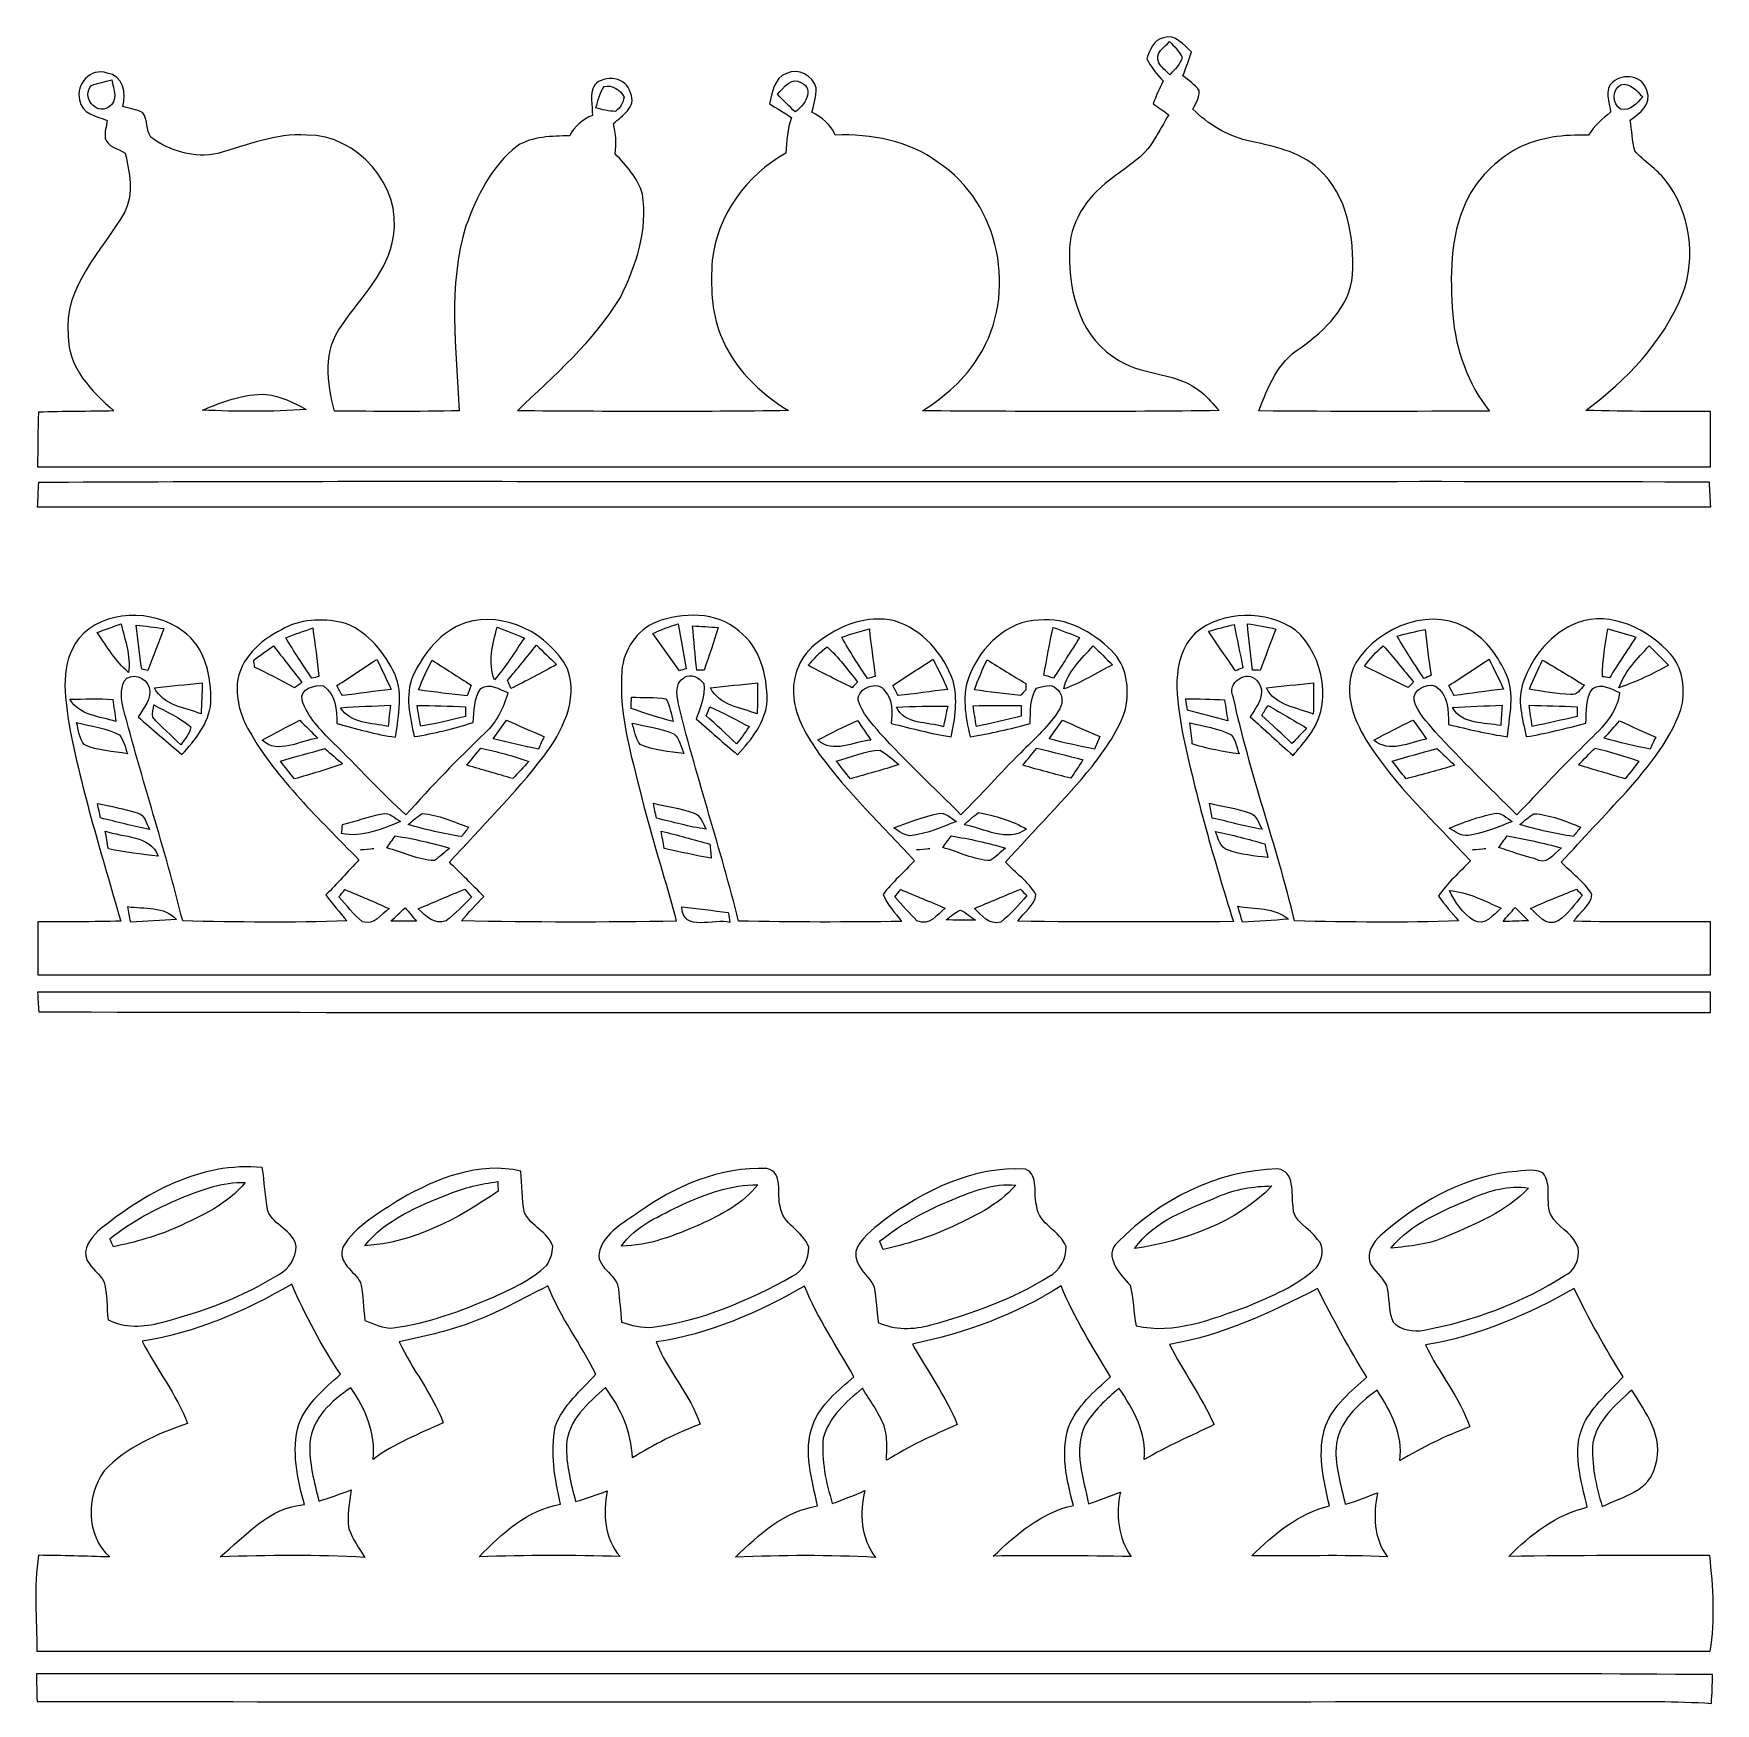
# Model space of a CAD drawing. Header units: centimetres. Extents: x -7.9 to 8.7, y -8.7 to 7.9.
import ezdxf

# ---------------------------------------------------------------- set-up
doc = ezdxf.new("R2010")
doc.units = ezdxf.units.CM
doc.header["$MEASUREMENT"] = 0
doc.layers.add('Camada 1', color=7, linetype='Continuous')

msp = doc.modelspace()

# ---------------------------------------------------------------- linework, layer by layer
at = {"layer": 'Camada 1', "color": 242}
for points, knots in [([(3.27322, 7.81177), (3.38882, 7.85239), (3.47253, 7.73978), (3.54852, 7.67276), (3.54852, 7.67276), (3.5231, 7.59204), (3.4957, 7.51207), (3.46431, 7.43334), (3.46431, 7.43334), (3.51987, 7.38849), (3.58314, 7.34988), (3.62475, 7.29034), (3.62475, 7.29034), (3.63521, 7.22183), (3.59012, 7.16179), (3.56297, 7.10299), (3.56297, 7.10299), (3.71145, 6.95749), (3.89357, 6.84264), (4.09761, 6.79531), (4.09761, 6.79531), (4.34649, 6.73776), (4.6183, 6.69291), (4.81039, 6.5093), (4.81039, 6.5093), (5.09938, 6.25044), (5.16266, 5.8314), (5.14423, 5.46368), (5.14423, 5.46368), (5.11881, 5.14329), (4.86993, 4.91384), (4.62602, 4.73571), (4.62602, 4.73571), (4.40355, 4.59794), (4.30589, 4.3478), (4.2162, 4.11512), (4.2162, 4.11512), (4.97755, 4.10689), (5.73916, 4.11013), (6.50076, 4.11287), (6.50076, 4.11287), (6.28427, 4.38492), (6.16643, 4.7235), (6.13703, 5.0683), (6.13703, 5.0683), (6.11012, 5.44126), (6.10639, 5.83688), (6.26807, 6.18318), (6.26807, 6.18318), (6.37271, 6.41289), (6.56155, 6.596), (6.78079, 6.71683), (6.78079, 6.71683), (6.99604, 6.8272), (7.24294, 6.8531), (7.48161, 6.84663), (7.48161, 6.84663), (7.53667, 6.93806), (7.61838, 7.00732), (7.70035, 7.07409), (7.70035, 7.07409), (7.69263, 7.1725), (7.63059, 7.29756), (7.72227, 7.37031), (7.72227, 7.37031), (7.82292, 7.46598), (8.02372, 7.43384), (8.05811, 7.28959), (8.05811, 7.28959), (8.11715, 7.15032), (7.98586, 7.06562), (7.89542, 6.99511), (7.89542, 6.99511), (7.91261, 6.89447), (7.91361, 6.79057), (7.94052, 6.69166), (7.94052, 6.69166), (8.02971, 6.58553), (8.15527, 6.51303), (8.24197, 6.40317), (8.24197, 6.40317), (8.4901, 6.08701), (8.55463, 5.63782), (8.41064, 5.26338), (8.41064, 5.26338), (8.2178, 4.79625), (7.85805, 4.41732), (7.45595, 4.1206), (7.45595, 4.1206), (7.86702, 4.10664), (8.27834, 4.11038), (8.68991, 4.11063), (8.68991, 4.11063), (8.68967, 3.92801), (8.68967, 3.74539), (8.68991, 3.56253), (8.68991, 3.56253), (3.16684, 3.56253), (-2.35648, 3.56253), (-7.87955, 3.56253), (-7.87955, 3.56253), (-7.87731, 3.74265), (-7.87507, 3.92253), (-7.87084, 4.1024), (-7.87084, 4.1024), (-7.6212, 4.10964), (-7.37157, 4.10988), (-7.12218, 4.11486), (-7.12218, 4.11486), (-7.34067, 4.30521), (-7.58009, 4.54611), (-7.57486, 4.85878), (-7.57486, 4.85878), (-7.63017, 5.34484), (-7.23753, 5.69911), (-7.0158, 6.08627), (-7.0158, 6.08627), (-6.92213, 6.27312), (-6.96947, 6.47616), (-7.00982, 6.668), (-7.00982, 6.668), (-7.07235, 6.70986), (-7.18845, 6.72829), (-7.20863, 6.81773), (-7.20863, 6.81773), (-7.2171, 6.87653), (-7.19717, 6.93483), (-7.1887, 6.99262), (-7.1887, 6.99262), (-7.29085, 7.03074), (-7.4473, 7.06163), (-7.46325, 7.19566), (-7.46325, 7.19566), (-7.50236, 7.35087), (-7.35562, 7.5183), (-7.18994, 7.46199), (-7.18994, 7.46199), (-7.03573, 7.44056), (-6.99338, 7.25944), (-7.03473, 7.12939), (-7.03473, 7.12939), (-6.96921, 7.10997), (-6.89721, 7.10349), (-6.83767, 7.06761), (-6.83767, 7.06761), (-6.78485, 6.99735), (-6.80529, 6.89695), (-6.75596, 6.82645), (-6.75596, 6.82645), (-6.57035, 6.68519), (-6.3247, 6.61668), (-6.0935, 6.66476), (-6.0935, 6.66476), (-5.80551, 6.74673), (-5.51875, 6.86756), (-5.21281, 6.84713), (-5.21281, 6.84713), (-4.70956, 6.85111), (-4.26934, 6.34313), (-4.35355, 5.84461), (-4.35355, 5.84461), (-4.40686, 5.49532), (-4.67543, 5.24095), (-4.86601, 4.96118), (-4.86601, 4.96118), (-5.05436, 4.72125), (-5.01101, 4.38792), (-4.93702, 4.11163), (-4.93702, 4.11163), (-4.52545, 4.11163), (-4.11363, 4.10515), (-3.70206, 4.11661), (-3.70206, 4.11661), (-3.73395, 4.72549), (-3.81691, 5.35331), (-3.63679, 5.94725), (-3.63679, 5.94725), (-3.52691, 6.24148), (-3.38466, 6.54144), (-3.12979, 6.738), (-3.12979, 6.738), (-2.97807, 6.8394), (-2.78474, 6.83317), (-2.60886, 6.84115), (-2.60886, 6.84115), (-2.56002, 6.93432), (-2.48179, 7.00433), (-2.38364, 7.0427), (-2.38364, 7.0427), (-2.38239, 7.1421), (-2.41353, 7.25023), (-2.3642, 7.34166), (-2.3642, 7.34166), (-2.26604, 7.45277), (-2.03933, 7.42114), (-2.00769, 7.26443), (-2.00769, 7.26443), (-1.94192, 7.12018), (-2.09115, 7.03946), (-2.17611, 6.96223), (-2.17611, 6.96223), (-2.1507, 6.86382), (-2.14596, 6.76242), (-2.15817, 6.66177), (-2.15817, 6.66177), (-2.04905, 6.54542), (-1.93071, 6.42085), (-1.8891, 6.26216), (-1.8891, 6.26216), (-1.83031, 5.90739), (-1.95064, 5.55387), (-2.10685, 5.23971), (-2.10685, 5.23971), (-2.36993, 4.80173), (-2.76307, 4.46689), (-3.12656, 4.11536), (-3.12656, 4.11536), (-2.23216, 4.10889), (-1.33727, 4.1049), (-0.44262, 4.1176), (-0.44262, 4.1176), (-0.73212, 4.29798), (-0.98998, 4.54263), (-1.11354, 4.86775), (-1.11354, 4.86775), (-1.21021, 5.09995), (-1.21071, 5.3583), (-1.1975, 5.60519), (-1.1975, 5.60519), (-1.14917, 6.05039), (-0.85594, 6.45399), (-0.46729, 6.66825), (-0.46729, 6.66825), (-0.45982, 6.78808), (-0.45334, 6.90891), (-0.41223, 7.02277), (-0.41223, 7.02277), (-0.48523, 7.06736), (-0.55797, 7.11246), (-0.63047, 7.15755), (-0.63047, 7.15755), (-0.60531, 7.26592), (-0.58289, 7.41341), (-0.46181, 7.45825), (-0.46181, 7.45825), (-0.34422, 7.51406), (-0.19798, 7.43583), (-0.16708, 7.3155), (-0.16708, 7.3155), (-0.16783, 7.23304), (-0.18627, 7.15282), (-0.21044, 7.07458), (-0.21044, 7.07458), (-0.11302, 7.02152), (-0.02309, 6.95201), (0.02151, 6.84713), (0.02151, 6.84713), (0.37678, 6.86158), (0.75073, 6.79331), (1.04073, 6.57632), (1.04073, 6.57632), (1.65484, 6.17571), (1.83247, 5.27085), (1.44358, 4.65599), (1.44358, 4.65599), (1.30854, 4.43052), (1.10451, 4.25662), (0.88526, 4.11561), (0.88526, 4.11561), (1.86437, 4.10938), (2.84396, 4.10341), (3.82306, 4.1186), (3.82306, 4.1186), (3.76626, 4.18064), (3.71295, 4.24665), (3.64792, 4.29997), (3.64792, 4.29997), (3.41822, 4.49579), (3.08911, 4.45942), (2.83698, 4.61114), (2.83698, 4.61114), (2.46104, 4.81743), (2.32801, 5.27732), (2.34245, 5.67919), (2.34245, 5.67919), (2.33274, 5.96967), (2.51112, 6.23276), (2.73783, 6.39968), (2.73783, 6.39968), (2.89105, 6.52549), (3.08313, 6.62216), (3.18005, 6.80353), (3.18005, 6.80353), (3.23137, 6.8835), (3.27796, 6.96622), (3.3243, 7.04917), (3.3243, 7.04917), (3.27272, 7.08505), (3.2214, 7.12093), (3.17033, 7.1568), (3.17033, 7.1568), (3.19848, 7.23428), (3.23236, 7.30952), (3.26774, 7.38401), (3.26774, 7.38401), (3.20596, 7.45028), (3.14965, 7.52229), (3.1068, 7.60226), (3.1068, 7.60226), (3.13496, 7.68646), (3.17431, 7.79284), (3.27322, 7.81177), (3.27322, 7.81177), (3.27322, 7.81177), (3.27322, 7.81177), (3.27322, 7.81177)], [0, 0, 0, 0, 0.0125, 0.0125, 0.0125, 0.0125, 0.025, 0.025, 0.025, 0.025, 0.0375, 0.0375, 0.0375, 0.0375, 0.05, 0.05, 0.05, 0.05, 0.0625, 0.0625, 0.0625, 0.0625, 0.075, 0.075, 0.075, 0.075, 0.0875, 0.0875, 0.0875, 0.0875, 0.1, 0.1, 0.1, 0.1, 0.1125, 0.1125, 0.1125, 0.1125, 0.125, 0.125, 0.125, 0.125, 0.1375, 0.1375, 0.1375, 0.1375, 0.15, 0.15, 0.15, 0.15, 0.1625, 0.1625, 0.1625, 0.1625, 0.175, 0.175, 0.175, 0.175, 0.1875, 0.1875, 0.1875, 0.1875, 0.2, 0.2, 0.2, 0.2, 0.2125, 0.2125, 0.2125, 0.2125, 0.225, 0.225, 0.225, 0.225, 0.2375, 0.2375, 0.2375, 0.2375, 0.25, 0.25, 0.25, 0.25, 0.2625, 0.2625, 0.2625, 0.2625, 0.275, 0.275, 0.275, 0.275, 0.2875, 0.2875, 0.2875, 0.2875, 0.3, 0.3, 0.3, 0.3, 0.3125, 0.3125, 0.3125, 0.3125, 0.325, 0.325, 0.325, 0.325, 0.3375, 0.3375, 0.3375, 0.3375, 0.35, 0.35, 0.35, 0.35, 0.3625, 0.3625, 0.3625, 0.3625, 0.375, 0.375, 0.375, 0.375, 0.3875, 0.3875, 0.3875, 0.3875, 0.4, 0.4, 0.4, 0.4, 0.4125, 0.4125, 0.4125, 0.4125, 0.425, 0.425, 0.425, 0.425, 0.4375, 0.4375, 0.4375, 0.4375, 0.45, 0.45, 0.45, 0.45, 0.4625, 0.4625, 0.4625, 0.4625, 0.475, 0.475, 0.475, 0.475, 0.4875, 0.4875, 0.4875, 0.4875, 0.5, 0.5, 0.5, 0.5, 0.5125, 0.5125, 0.5125, 0.5125, 0.525, 0.525, 0.525, 0.525, 0.5375, 0.5375, 0.5375, 0.5375, 0.55, 0.55, 0.55, 0.55, 0.5625, 0.5625, 0.5625, 0.5625, 0.575, 0.575, 0.575, 0.575, 0.5875, 0.5875, 0.5875, 0.5875, 0.6, 0.6, 0.6, 0.6, 0.6125, 0.6125, 0.6125, 0.6125, 0.625, 0.625, 0.625, 0.625, 0.6375, 0.6375, 0.6375, 0.6375, 0.65, 0.65, 0.65, 0.65, 0.6625, 0.6625, 0.6625, 0.6625, 0.675, 0.675, 0.675, 0.675, 0.6875, 0.6875, 0.6875, 0.6875, 0.7, 0.7, 0.7, 0.7, 0.7125, 0.7125, 0.7125, 0.7125, 0.725, 0.725, 0.725, 0.725, 0.7375, 0.7375, 0.7375, 0.7375, 0.75, 0.75, 0.75, 0.75, 0.7625, 0.7625, 0.7625, 0.7625, 0.775, 0.775, 0.775, 0.775, 0.7875, 0.7875, 0.7875, 0.7875, 0.8, 0.8, 0.8, 0.8, 0.8125, 0.8125, 0.8125, 0.8125, 0.825, 0.825, 0.825, 0.825, 0.8375, 0.8375, 0.8375, 0.8375, 0.85, 0.85, 0.85, 0.85, 0.8625, 0.8625, 0.8625, 0.8625, 0.875, 0.875, 0.875, 0.875, 0.8875, 0.8875, 0.8875, 0.8875, 0.9, 0.9, 0.9, 0.9, 0.9125, 0.9125, 0.9125, 0.9125, 0.925, 0.925, 0.925, 0.925, 0.9375, 0.9375, 0.9375, 0.9375, 0.95, 0.95, 0.95, 0.95, 0.9625, 0.9625, 0.9625, 0.9625, 0.975, 0.975, 0.975, 0.975, 1, 1, 1, 1]), ([(3.22464, 7.56389), (3.25479, 7.5183), (3.29714, 7.48292), (3.3355, 7.44455), (3.3355, 7.44455), (3.38134, 7.49786), (3.44288, 7.5467), (3.45634, 7.61969), (3.45634, 7.61969), (3.42619, 7.67949), (3.37661, 7.72582), (3.33276, 7.77515), (3.33276, 7.77515), (3.28019, 7.71486), (3.18303, 7.66404), (3.22464, 7.56389), (3.22464, 7.56389), (3.22464, 7.56389), (3.22464, 7.56389), (3.22464, 7.56389)], [0, 0, 0, 0, 0.16666667, 0.16666667, 0.16666667, 0.16666667, 0.33333333, 0.33333333, 0.33333333, 0.33333333, 0.5, 0.5, 0.5, 0.5, 0.66666667, 0.66666667, 0.66666667, 0.66666667, 1, 1, 1, 1]), ([(-7.34566, 7.33717), (-7.4478, 7.23553), (-7.30205, 7.03921), (-7.17823, 7.12217), (-7.17823, 7.12217), (-7.07634, 7.17798), (-7.12368, 7.30603), (-7.14436, 7.39397), (-7.14436, 7.39397), (-7.21187, 7.37604), (-7.28188, 7.36607), (-7.34566, 7.33717), (-7.34566, 7.33717), (-7.34566, 7.33717), (-7.34566, 7.33717), (-7.34566, 7.33717)], [0, 0, 0, 0, 0.2, 0.2, 0.2, 0.2, 0.4, 0.4, 0.4, 0.4, 0.6, 0.6, 0.6, 0.6, 1, 1, 1, 1]), ([(-2.26853, 7.32746), (-2.31189, 7.26467), (-2.32634, 7.18669), (-2.34975, 7.11594), (-2.34975, 7.11594), (-2.28523, 7.10124), (-2.2207, 7.08081), (-2.15393, 7.08256), (-2.15393, 7.08256), (-2.10834, 7.11569), (-2.07919, 7.16826), (-2.06973, 7.22332), (-2.06973, 7.22332), (-2.10535, 7.29432), (-2.18258, 7.34963), (-2.26853, 7.32746), (-2.26853, 7.32746), (-2.26853, 7.32746), (-2.26853, 7.32746), (-2.26853, 7.32746)], [0, 0, 0, 0, 0.16666667, 0.16666667, 0.16666667, 0.16666667, 0.33333333, 0.33333333, 0.33333333, 0.33333333, 0.5, 0.5, 0.5, 0.5, 0.66666667, 0.66666667, 0.66666667, 0.66666667, 1, 1, 1, 1]), ([(-0.551, 7.25322), (-0.49495, 7.19168), (-0.4359, 7.13263), (-0.37436, 7.07633), (-0.37436, 7.07633), (-0.28692, 7.13463), (-0.17556, 7.30304), (-0.31407, 7.36483), (-0.31407, 7.36483), (-0.41323, 7.43459), (-0.48896, 7.314), (-0.551, 7.25322), (-0.551, 7.25322), (-0.551, 7.25322), (-0.551, 7.25322), (-0.551, 7.25322)], [0, 0, 0, 0, 0.2, 0.2, 0.2, 0.2, 0.4, 0.4, 0.4, 0.4, 0.6, 0.6, 0.6, 0.6, 1, 1, 1, 1]), ([(7.8, 7.34639), (7.7158, 7.29557), (7.7158, 7.15481), (7.80025, 7.10299), (7.80025, 7.10299), (7.90215, 7.08032), (7.95895, 7.16701), (8.02149, 7.22482), (8.02149, 7.22482), (7.95895, 7.28236), (7.9024, 7.37006), (7.8, 7.34639), (7.8, 7.34639), (7.8, 7.34639), (7.8, 7.34639), (7.8, 7.34639)], [0, 0, 0, 0, 0.2, 0.2, 0.2, 0.2, 0.4, 0.4, 0.4, 0.4, 0.6, 0.6, 0.6, 0.6, 1, 1, 1, 1]), ([(-6.24448, 4.12283), (-5.90267, 4.10639), (-5.55986, 4.10565), (-5.21829, 4.12831), (-5.21829, 4.12831), (-5.34061, 4.19957), (-5.47191, 4.25961), (-5.61367, 4.27879), (-5.61367, 4.27879), (-5.8349, 4.28701), (-6.04418, 4.20655), (-6.24448, 4.12283)], [0, 0, 0, 0, 0.25, 0.25, 0.25, 0.25, 0.5, 0.5, 0.5, 0.5, 1, 1, 1, 1]), ([(-7.87058, 3.40508), (-4.70906, 3.42352), (-1.54729, 3.40782), (1.61448, 3.41305), (1.61448, 3.41305), (3.96955, 3.40956), (6.32463, 3.42028), (8.67945, 3.40782), (8.67945, 3.40782), (8.68244, 3.3271), (8.68867, 3.24514), (8.69216, 3.16392), (8.69216, 3.16392), (3.16784, 3.16392), (-2.35673, 3.16392), (-7.88129, 3.16416), (-7.88129, 3.16416), (-7.87831, 3.24514), (-7.87507, 3.32461), (-7.87058, 3.40508)], [0, 0, 0, 0, 0.16666667, 0.16666667, 0.16666667, 0.16666667, 0.33333333, 0.33333333, 0.33333333, 0.33333333, 0.5, 0.5, 0.5, 0.5, 0.66666667, 0.66666667, 0.66666667, 0.66666667, 1, 1, 1, 1]), ([(-7.47022, 1.86094), (-7.22059, 2.15193), (-6.73627, 2.15392), (-6.4403, 1.93469), (-6.4403, 1.93469), (-6.21682, 1.77573), (-6.15578, 1.48176), (-6.16301, 1.22365), (-6.16301, 1.22365), (-6.18095, 1.01861), (-6.31822, 0.85593), (-6.45001, 0.70969), (-6.45001, 0.70969), (-6.59452, 0.834), (-6.74026, 0.95633), (-6.88127, 1.08414), (-6.88127, 1.08414), (-6.82995, 1.17084), (-6.74375, 1.26576), (-6.77464, 1.37388), (-6.77464, 1.37388), (-6.79706, 1.47752), (-6.95776, 1.53308), (-7.02253, 1.43692), (-7.02253, 1.43692), (-7.0589, 1.3547), (-7.04968, 1.25928), (-7.03124, 1.17308), (-7.03124, 1.17308), (-6.84539, 0.46653), (-6.61743, -0.22881), (-6.44179, -0.93809), (-6.44179, -0.93809), (-5.89968, -0.9488), (-5.35682, -0.95703), (-4.81494, -0.93684), (-4.81494, -0.93684), (-4.8857, -0.85239), (-4.9582, -0.76893), (-5.02447, -0.68048), (-5.02447, -0.68048), (-4.91236, -0.56738), (-4.80423, -0.45029), (-4.6981, -0.33169), (-4.6981, -0.33169), (-5.08526, 0.07116), (-5.50554, 0.45656), (-5.78457, 0.94686), (-5.78457, 0.94686), (-5.86953, 1.08539), (-5.9084, 1.25056), (-5.90142, 1.41225), (-5.90142, 1.41225), (-5.87875, 1.66013), (-5.67272, 1.842), (-5.46244, 1.94589), (-5.46244, 1.94589), (-5.28506, 2.05701), (-5.06184, 2.0605), (-4.86253, 2.01914), (-4.86253, 2.01914), (-4.63482, 1.95063), (-4.46566, 1.75306), (-4.36027, 1.54778), (-4.36027, 1.54778), (-4.25016, 1.34473), (-4.30347, 1.09983), (-4.33362, 0.88309), (-4.33362, 0.88309), (-4.53143, 0.9075), (-4.72176, 0.96879), (-4.91385, 1.01861), (-4.91385, 1.01861), (-4.91759, 1.14866), (-4.92606, 1.30985), (-5.04639, 1.39007), (-5.04639, 1.39007), (-5.12785, 1.40826), (-5.2898, 1.36117), (-5.2584, 1.24882), (-5.2584, 1.24882), (-5.20434, 1.08214), (-5.07479, 0.9526), (-4.95396, 0.83077), (-4.95396, 0.83077), (-4.71031, 0.59359), (-4.4821, 0.34097), (-4.23022, 0.11226), (-4.23022, 0.11226), (-3.98109, 0.39478), (-3.71775, 0.66434), (-3.44694, 0.92594), (-3.44694, 0.92594), (-3.33184, 1.03107), (-3.26084, 1.17532), (-3.22173, 1.32455), (-3.22173, 1.32455), (-3.30419, 1.35868), (-3.4006, 1.42197), (-3.48855, 1.36641), (-3.48855, 1.36641), (-3.5598, 1.26875), (-3.55108, 1.14368), (-3.56404, 1.02883), (-3.56404, 1.02883), (-3.75513, 0.96729), (-3.95044, 0.91946), (-4.14851, 0.88832), (-4.14851, 0.88832), (-4.19061, 1.08513), (-4.24318, 1.29715), (-4.16171, 1.49172), (-4.16171, 1.49172), (-4.05409, 1.71719), (-3.88418, 1.93195), (-3.64027, 2.0159), (-3.64027, 2.0159), (-3.25013, 2.13524), (-2.81489, 1.90952), (-2.63102, 1.56074), (-2.63102, 1.56074), (-2.51891, 1.24957), (-2.68434, 0.9369), (-2.86596, 0.69324), (-2.86596, 0.69324), (-3.15197, 0.32129), (-3.48506, -0.01056), (-3.80072, -0.35686), (-3.80072, -0.35686), (-3.68586, -0.46823), (-3.57126, -0.58008), (-3.4604, -0.69519), (-3.4604, -0.69519), (-3.53513, -0.77516), (-3.61137, -0.85438), (-3.68188, -0.93809), (-3.68188, -0.93809), (-2.97259, -0.95105), (-2.26281, -0.95304), (-1.55327, -0.93958), (-1.55327, -0.93958), (-1.65118, -0.55816), (-1.7765, -0.18446), (-1.87341, 0.19721), (-1.87341, 0.19721), (-1.98004, 0.63794), (-2.12603, 1.08265), (-2.09265, 1.54205), (-2.09265, 1.54205), (-2.07471, 1.74758), (-1.94391, 1.94315), (-1.75282, 2.02363), (-1.75282, 2.02363), (-1.48899, 2.12004), (-1.15765, 2.13026), (-0.93367, 1.93543), (-0.93367, 1.93543), (-0.7224, 1.77698), (-0.65365, 1.4972), (-0.65365, 1.24632), (-0.65365, 1.24632), (-0.6671, 1.03257), (-0.80686, 0.85967), (-0.94513, 0.70844), (-0.94513, 0.70844), (-1.0844, 0.82454), (-1.21968, 0.94487), (-1.35471, 1.06496), (-1.35471, 1.06496), (-1.3156, 1.17607), (-1.26527, 1.29316), (-1.28047, 1.413), (-1.28047, 1.413), (-1.32307, 1.47129), (-1.40877, 1.51987), (-1.47629, 1.47279), (-1.47629, 1.47279), (-1.58242, 1.413), (-1.54156, 1.267), (-1.52237, 1.17133), (-1.52237, 1.17133), (-1.345, 0.46354), (-1.1128, -0.2298), (-0.93716, -0.93834), (-0.93716, -0.93834), (-0.39903, -0.95204), (0.13936, -0.9493), (0.67749, -0.94307), (0.67749, -0.94307), (0.61644, -0.85389), (0.53423, -0.77715), (0.49437, -0.67525), (0.49437, -0.67525), (0.58829, -0.55467), (0.70115, -0.45103), (0.80754, -0.34191), (0.80754, -0.34191), (0.48789, 0.00588), (0.14309, 0.33324), (-0.13644, 0.71566), (-0.13644, 0.71566), (-0.25253, 0.88633), (-0.37336, 1.06844), (-0.39006, 1.28045), (-0.39006, 1.28045), (-0.41248, 1.48475), (-0.32354, 1.6995), (-0.15537, 1.81958), (-0.15537, 1.81958), (0.05489, 1.9895), (0.33792, 2.09961), (0.60972, 2.03384), (0.60972, 2.03384), (0.88925, 1.95237), (1.08931, 1.70747), (1.18896, 1.44264), (1.18896, 1.44264), (1.2358, 1.25978), (1.21114, 1.06745), (1.16928, 0.88607), (1.16928, 0.88607), (0.96898, 0.91672), (0.7734, 0.97153), (0.57683, 1.01886), (0.57683, 1.01886), (0.58456, 1.12849), (0.59577, 1.2538), (0.51356, 1.34025), (0.51356, 1.34025), (0.44404, 1.45285), (0.241, 1.37139), (0.24773, 1.24857), (0.24773, 1.24857), (0.28709, 1.12126), (0.38325, 1.02111), (0.46672, 0.9207), (0.46672, 0.9207), (0.72258, 0.64217), (0.99837, 0.38282), (1.2652, 0.115), (1.2652, 0.115), (1.46949, 0.31307), (1.65384, 0.53006), (1.85838, 0.72763), (1.85838, 0.72763), (1.99516, 0.86539), (2.1434, 0.9957), (2.24504, 1.16337), (2.24504, 1.16337), (2.28241, 1.23088), (2.2712, 1.32181), (2.20867, 1.36641), (2.20867, 1.36641), (2.15934, 1.42097), (2.07613, 1.3821), (2.01484, 1.36939), (2.01484, 1.36939), (1.94583, 1.26576), (1.95829, 1.1382), (1.95156, 1.01961), (1.95156, 1.01961), (1.75649, 0.96256), (1.55718, 0.9202), (1.35688, 0.88657), (1.35688, 0.88657), (1.30904, 1.08837), (1.27192, 1.30612), (1.35363, 1.50468), (1.35363, 1.50468), (1.46849, 1.77948), (1.72435, 2.03808), (2.03826, 2.04131), (2.03826, 2.04131), (2.31106, 2.07669), (2.56867, 1.92272), (2.75752, 1.74085), (2.75752, 1.74085), (2.91198, 1.59337), (2.93789, 1.36168), (2.89504, 1.16187), (2.89504, 1.16187), (2.83375, 0.94885), (2.69548, 0.76874), (2.56543, 0.59309), (2.56543, 0.59309), (2.29437, 0.26324), (1.99217, -0.03896), (1.70716, -0.35661), (1.70716, -0.35661), (1.80682, -0.46274), (1.93587, -0.54844), (2.00911, -0.67699), (2.00911, -0.67699), (1.99915, -0.78488), (1.88579, -0.85264), (1.82849, -0.94083), (1.82849, -0.94083), (2.54026, -0.95204), (3.25229, -0.94706), (3.96432, -0.94432), (3.96432, -0.94432), (3.77249, -0.32945), (3.59461, 0.29139), (3.46107, 0.9217), (3.46107, 0.9217), (3.40651, 1.24832), (3.32604, 1.65167), (3.58713, 1.91376), (3.58713, 1.91376), (3.86143, 2.14171), (4.28994, 2.14296), (4.58018, 1.94415), (4.58018, 1.94415), (4.86694, 1.68829), (4.95937, 1.18255), (4.69753, 0.87686), (4.69753, 0.87686), (4.65393, 0.81557), (4.60559, 0.75802), (4.55552, 0.70196), (4.55552, 0.70196), (4.41302, 0.82877), (4.27375, 0.95883), (4.13099, 1.08488), (4.13099, 1.08488), (4.19777, 1.18504), (4.30365, 1.32729), (4.20025, 1.4399), (4.20025, 1.4399), (4.10085, 1.56198), (3.88958, 1.42346), (3.96532, 1.27423), (3.96532, 1.27423), (4.12701, 0.52682), (4.39259, -0.19393), (4.57022, -0.93784), (4.57022, -0.93784), (5.11184, -0.9493), (5.6542, -0.95653), (6.19582, -0.93735), (6.19582, -0.93735), (6.12831, -0.85637), (6.05656, -0.7779), (5.99726, -0.69095), (5.99726, -0.69095), (6.08421, -0.5604), (6.2033, -0.45601), (6.31142, -0.3434), (6.31142, -0.3434), (5.95815, 0.04549), (5.56277, 0.404), (5.281, 0.85194), (5.281, 0.85194), (5.14447, 1.07616), (5.04158, 1.37039), (5.17761, 1.61928), (5.17761, 1.61928), (5.40457, 1.98526), (5.9579, 2.20076), (6.33309, 1.92895), (6.33309, 1.92895), (6.49852, 1.81684), (6.61163, 1.64295), (6.68712, 1.46083), (6.68712, 1.46083), (6.74491, 1.27473), (6.69559, 1.07567), (6.67939, 0.88657), (6.67939, 0.88657), (6.48208, 0.91498), (6.28825, 0.96206), (6.09468, 1.0089), (6.09468, 1.0089), (6.09791, 1.14219), (6.08945, 1.30786), (5.96512, 1.38983), (5.96512, 1.38983), (5.87145, 1.41972), (5.74439, 1.3542), (5.75385, 1.24832), (5.75385, 1.24832), (5.78948, 1.12624), (5.8839, 1.03207), (5.96413, 0.93715), (5.96413, 0.93715), (6.22248, 0.65263), (6.49802, 0.38407), (6.77207, 0.1145), (6.77207, 0.1145), (6.9826, 0.33075), (7.18439, 0.55523), (7.40164, 0.76499), (7.40164, 0.76499), (7.55785, 0.92943), (7.76363, 1.08065), (7.78854, 1.32555), (7.78854, 1.32555), (7.70658, 1.35918), (7.61016, 1.42197), (7.52347, 1.36616), (7.52347, 1.36616), (7.44623, 1.26775), (7.46517, 1.13795), (7.45694, 1.02061), (7.45694, 1.02061), (7.26088, 0.97103), (7.06531, 0.91921), (6.86525, 0.88832), (6.86525, 0.88832), (6.82938, 1.0657), (6.76908, 1.25056), (6.8361, 1.42894), (6.8361, 1.42894), (6.92554, 1.6833), (7.11364, 1.91675), (7.36925, 2.01715), (7.36925, 2.01715), (7.70658, 2.13649), (8.07579, 1.95436), (8.29852, 1.701), (8.29852, 1.701), (8.41338, 1.56995), (8.43131, 1.38858), (8.41387, 1.22166), (8.41387, 1.22166), (8.31995, 0.87785), (8.08228, 0.60156), (7.85382, 0.33823), (7.85382, 0.33823), (7.64131, 0.10553), (7.42356, -0.12218), (7.21204, -0.35586), (7.21204, -0.35586), (7.3122, -0.462), (7.44125, -0.54844), (7.51524, -0.67699), (7.51524, -0.67699), (7.50428, -0.78488), (7.39192, -0.85289), (7.33437, -0.94083), (7.33437, -0.94083), (7.78605, -0.95005), (8.23798, -0.94631), (8.68991, -0.94681), (8.68991, -0.94681), (8.68967, -1.12095), (8.68967, -1.29535), (8.68991, -1.47), (8.68991, -1.47), (3.16734, -1.47), (-2.35499, -1.47), (-7.87756, -1.47), (-7.87756, -1.47), (-7.87756, -1.29585), (-7.87756, -1.1217), (-7.87756, -0.9478), (-7.87756, -0.9478), (-7.60376, -0.94706), (-7.32971, -0.9478), (-7.05591, -0.93859), (-7.05591, -0.93859), (-7.23903, -0.29358), (-7.44257, 0.3472), (-7.56639, 1.0069), (-7.56639, 1.0069), (-7.61074, 1.29092), (-7.66131, 1.61729), (-7.47022, 1.86094), (-7.47022, 1.86094), (-7.47022, 1.86094), (-7.47022, 1.86094), (-7.47022, 1.86094)], [0, 0, 0, 0, 0.00840336, 0.00840336, 0.00840336, 0.00840336, 0.01680672, 0.01680672, 0.01680672, 0.01680672, 0.02521008, 0.02521008, 0.02521008, 0.02521008, 0.03361345, 0.03361345, 0.03361345, 0.03361345, 0.04201681, 0.04201681, 0.04201681, 0.04201681, 0.05042017, 0.05042017, 0.05042017, 0.05042017, 0.05882353, 0.05882353, 0.05882353, 0.05882353, 0.06722689, 0.06722689, 0.06722689, 0.06722689, 0.07563025, 0.07563025, 0.07563025, 0.07563025, 0.08403361, 0.08403361, 0.08403361, 0.08403361, 0.09243697, 0.09243697, 0.09243697, 0.09243697, 0.10084034, 0.10084034, 0.10084034, 0.10084034, 0.1092437, 0.1092437, 0.1092437, 0.1092437, 0.11764706, 0.11764706, 0.11764706, 0.11764706, 0.12605042, 0.12605042, 0.12605042, 0.12605042, 0.13445378, 0.13445378, 0.13445378, 0.13445378, 0.14285714, 0.14285714, 0.14285714, 0.14285714, 0.1512605, 0.1512605, 0.1512605, 0.1512605, 0.15966387, 0.15966387, 0.15966387, 0.15966387, 0.16806723, 0.16806723, 0.16806723, 0.16806723, 0.17647059, 0.17647059, 0.17647059, 0.17647059, 0.18487395, 0.18487395, 0.18487395, 0.18487395, 0.19327731, 0.19327731, 0.19327731, 0.19327731, 0.20168067, 0.20168067, 0.20168067, 0.20168067, 0.21008403, 0.21008403, 0.21008403, 0.21008403, 0.21848739, 0.21848739, 0.21848739, 0.21848739, 0.22689076, 0.22689076, 0.22689076, 0.22689076, 0.23529412, 0.23529412, 0.23529412, 0.23529412, 0.24369748, 0.24369748, 0.24369748, 0.24369748, 0.25210084, 0.25210084, 0.25210084, 0.25210084, 0.2605042, 0.2605042, 0.2605042, 0.2605042, 0.26890756, 0.26890756, 0.26890756, 0.26890756, 0.27731092, 0.27731092, 0.27731092, 0.27731092, 0.28571429, 0.28571429, 0.28571429, 0.28571429, 0.29411765, 0.29411765, 0.29411765, 0.29411765, 0.30252101, 0.30252101, 0.30252101, 0.30252101, 0.31092437, 0.31092437, 0.31092437, 0.31092437, 0.31932773, 0.31932773, 0.31932773, 0.31932773, 0.32773109, 0.32773109, 0.32773109, 0.32773109, 0.33613445, 0.33613445, 0.33613445, 0.33613445, 0.34453782, 0.34453782, 0.34453782, 0.34453782, 0.35294118, 0.35294118, 0.35294118, 0.35294118, 0.36134454, 0.36134454, 0.36134454, 0.36134454, 0.3697479, 0.3697479, 0.3697479, 0.3697479, 0.37815126, 0.37815126, 0.37815126, 0.37815126, 0.38655462, 0.38655462, 0.38655462, 0.38655462, 0.39495798, 0.39495798, 0.39495798, 0.39495798, 0.40336134, 0.40336134, 0.40336134, 0.40336134, 0.41176471, 0.41176471, 0.41176471, 0.41176471, 0.42016807, 0.42016807, 0.42016807, 0.42016807, 0.42857143, 0.42857143, 0.42857143, 0.42857143, 0.43697479, 0.43697479, 0.43697479, 0.43697479, 0.44537815, 0.44537815, 0.44537815, 0.44537815, 0.45378151, 0.45378151, 0.45378151, 0.45378151, 0.46218487, 0.46218487, 0.46218487, 0.46218487, 0.47058824, 0.47058824, 0.47058824, 0.47058824, 0.4789916, 0.4789916, 0.4789916, 0.4789916, 0.48739496, 0.48739496, 0.48739496, 0.48739496, 0.49579832, 0.49579832, 0.49579832, 0.49579832, 0.50420168, 0.50420168, 0.50420168, 0.50420168, 0.51260504, 0.51260504, 0.51260504, 0.51260504, 0.5210084, 0.5210084, 0.5210084, 0.5210084, 0.52941176, 0.52941176, 0.52941176, 0.52941176, 0.53781513, 0.53781513, 0.53781513, 0.53781513, 0.54621849, 0.54621849, 0.54621849, 0.54621849, 0.55462185, 0.55462185, 0.55462185, 0.55462185, 0.56302521, 0.56302521, 0.56302521, 0.56302521, 0.57142857, 0.57142857, 0.57142857, 0.57142857, 0.57983193, 0.57983193, 0.57983193, 0.57983193, 0.58823529, 0.58823529, 0.58823529, 0.58823529, 0.59663866, 0.59663866, 0.59663866, 0.59663866, 0.60504202, 0.60504202, 0.60504202, 0.60504202, 0.61344538, 0.61344538, 0.61344538, 0.61344538, 0.62184874, 0.62184874, 0.62184874, 0.62184874, 0.6302521, 0.6302521, 0.6302521, 0.6302521, 0.63865546, 0.63865546, 0.63865546, 0.63865546, 0.64705882, 0.64705882, 0.64705882, 0.64705882, 0.65546218, 0.65546218, 0.65546218, 0.65546218, 0.66386555, 0.66386555, 0.66386555, 0.66386555, 0.67226891, 0.67226891, 0.67226891, 0.67226891, 0.68067227, 0.68067227, 0.68067227, 0.68067227, 0.68907563, 0.68907563, 0.68907563, 0.68907563, 0.69747899, 0.69747899, 0.69747899, 0.69747899, 0.70588235, 0.70588235, 0.70588235, 0.70588235, 0.71428571, 0.71428571, 0.71428571, 0.71428571, 0.72268908, 0.72268908, 0.72268908, 0.72268908, 0.73109244, 0.73109244, 0.73109244, 0.73109244, 0.7394958, 0.7394958, 0.7394958, 0.7394958, 0.74789916, 0.74789916, 0.74789916, 0.74789916, 0.75630252, 0.75630252, 0.75630252, 0.75630252, 0.76470588, 0.76470588, 0.76470588, 0.76470588, 0.77310924, 0.77310924, 0.77310924, 0.77310924, 0.78151261, 0.78151261, 0.78151261, 0.78151261, 0.78991597, 0.78991597, 0.78991597, 0.78991597, 0.79831933, 0.79831933, 0.79831933, 0.79831933, 0.80672269, 0.80672269, 0.80672269, 0.80672269, 0.81512605, 0.81512605, 0.81512605, 0.81512605, 0.82352941, 0.82352941, 0.82352941, 0.82352941, 0.83193277, 0.83193277, 0.83193277, 0.83193277, 0.84033613, 0.84033613, 0.84033613, 0.84033613, 0.8487395, 0.8487395, 0.8487395, 0.8487395, 0.85714286, 0.85714286, 0.85714286, 0.85714286, 0.86554622, 0.86554622, 0.86554622, 0.86554622, 0.87394958, 0.87394958, 0.87394958, 0.87394958, 0.88235294, 0.88235294, 0.88235294, 0.88235294, 0.8907563, 0.8907563, 0.8907563, 0.8907563, 0.89915966, 0.89915966, 0.89915966, 0.89915966, 0.90756303, 0.90756303, 0.90756303, 0.90756303, 0.91596639, 0.91596639, 0.91596639, 0.91596639, 0.92436975, 0.92436975, 0.92436975, 0.92436975, 0.93277311, 0.93277311, 0.93277311, 0.93277311, 0.94117647, 0.94117647, 0.94117647, 0.94117647, 0.94957983, 0.94957983, 0.94957983, 0.94957983, 0.95798319, 0.95798319, 0.95798319, 0.95798319, 0.96638655, 0.96638655, 0.96638655, 0.96638655, 0.97478992, 0.97478992, 0.97478992, 0.97478992, 0.98319328, 0.98319328, 0.98319328, 0.98319328, 1, 1, 1, 1]), ([(-7.28811, 1.91849), (-7.19069, 1.78396), (-7.10922, 1.63124), (-6.97843, 1.52511), (-6.97843, 1.52511), (-6.95377, 1.68854), (-7.01456, 1.84774), (-7.05218, 2.00444), (-7.05218, 2.00444), (-7.13165, 1.97828), (-7.21037, 1.94963), (-7.28811, 1.91849), (-7.28811, 1.91849), (-7.28811, 1.91849), (-7.28811, 1.91849), (-7.28811, 1.91849)], [0, 0, 0, 0, 0.2, 0.2, 0.2, 0.2, 0.4, 0.4, 0.4, 0.4, 0.6, 0.6, 0.6, 0.6, 1, 1, 1, 1]), ([(-1.78671, 1.90927), (-1.69876, 1.78645), (-1.61082, 1.66362), (-1.52263, 1.5408), (-1.52263, 1.5408), (-1.50569, 1.54578), (-1.47156, 1.5555), (-1.45461, 1.56048), (-1.45461, 1.56048), (-1.48127, 1.70922), (-1.50867, 1.85745), (-1.53334, 2.00618), (-1.53334, 2.00618), (-1.61979, 1.97928), (-1.70475, 1.94739), (-1.78671, 1.90927), (-1.78671, 1.90927), (-1.78671, 1.90927), (-1.78671, 1.90927), (-1.78671, 1.90927)], [0, 0, 0, 0, 0.16666667, 0.16666667, 0.16666667, 0.16666667, 0.33333333, 0.33333333, 0.33333333, 0.33333333, 0.5, 0.5, 0.5, 0.5, 0.66666667, 0.66666667, 0.66666667, 0.66666667, 1, 1, 1, 1]), ([(3.71867, 1.93195), (3.80463, 1.79915), (3.89756, 1.6711), (3.9855, 1.53956), (3.9855, 1.53956), (4.00991, 1.55027), (4.03458, 1.56074), (4.05924, 1.57119), (4.05924, 1.57119), (4.03034, 1.7142), (3.9997, 1.85671), (3.97329, 1.99996), (3.97329, 1.99996), (3.88784, 1.97928), (3.80314, 1.95561), (3.71867, 1.93195), (3.71867, 1.93195), (3.71867, 1.93195), (3.71867, 1.93195), (3.71867, 1.93195)], [0, 0, 0, 0, 0.16666667, 0.16666667, 0.16666667, 0.16666667, 0.33333333, 0.33333333, 0.33333333, 0.33333333, 0.5, 0.5, 0.5, 0.5, 0.66666667, 0.66666667, 0.66666667, 0.66666667, 1, 1, 1, 1]), ([(4.10359, 2.00594), (4.11779, 1.85222), (4.13498, 1.69876), (4.15317, 1.54528), (4.15317, 1.54528), (4.1726, 1.54528), (4.21096, 1.54504), (4.23015, 1.54504), (4.23015, 1.54504), (4.28072, 1.68181), (4.33329, 1.81784), (4.38636, 1.95362), (4.38636, 1.95362), (4.29343, 1.97679), (4.19801, 1.99298), (4.10359, 2.00594), (4.10359, 2.00594), (4.10359, 2.00594), (4.10359, 2.00594), (4.10359, 2.00594)], [0, 0, 0, 0, 0.16666667, 0.16666667, 0.16666667, 0.16666667, 0.33333333, 0.33333333, 0.33333333, 0.33333333, 0.5, 0.5, 0.5, 0.5, 0.66666667, 0.66666667, 0.66666667, 0.66666667, 1, 1, 1, 1]), ([(-6.90145, 1.99099), (-6.88575, 1.84599), (-6.86831, 1.70124), (-6.84788, 1.55675), (-6.84788, 1.55675), (-6.83244, 1.55376), (-6.80154, 1.54753), (-6.7861, 1.54429), (-6.7861, 1.54429), (-6.73279, 1.68181), (-6.68072, 1.81984), (-6.6289, 1.95785), (-6.6289, 1.95785), (-6.71883, 1.97404), (-6.81026, 1.98327), (-6.90145, 1.99099), (-6.90145, 1.99099), (-6.90145, 1.99099), (-6.90145, 1.99099), (-6.90145, 1.99099)], [0, 0, 0, 0, 0.16666667, 0.16666667, 0.16666667, 0.16666667, 0.33333333, 0.33333333, 0.33333333, 0.33333333, 0.5, 0.5, 0.5, 0.5, 0.66666667, 0.66666667, 0.66666667, 0.66666667, 1, 1, 1, 1]), ([(-5.42159, 1.86816), (-5.33888, 1.73189), (-5.25167, 1.5986), (-5.16124, 1.4673), (-5.16124, 1.4673), (-5.14405, 1.47154), (-5.10992, 1.47951), (-5.09273, 1.4835), (-5.09273, 1.4835), (-5.10867, 1.64469), (-5.13185, 1.80464), (-5.15302, 1.96508), (-5.15302, 1.96508), (-5.24271, 1.93344), (-5.33239, 1.90155), (-5.42159, 1.86816), (-5.42159, 1.86816), (-5.42159, 1.86816), (-5.42159, 1.86816), (-5.42159, 1.86816)], [0, 0, 0, 0, 0.16666667, 0.16666667, 0.16666667, 0.16666667, 0.33333333, 0.33333333, 0.33333333, 0.33333333, 0.5, 0.5, 0.5, 0.5, 0.66666667, 0.66666667, 0.66666667, 0.66666667, 1, 1, 1, 1]), ([(-3.32711, 1.9713), (-3.37345, 1.80239), (-3.41904, 1.62152), (-3.35451, 1.45011), (-3.35451, 1.45011), (-3.2419, 1.57817), (-3.15496, 1.72591), (-3.05779, 1.86518), (-3.05779, 1.86518), (-3.14673, 1.90304), (-3.23692, 1.93743), (-3.32711, 1.9713), (-3.32711, 1.9713), (-3.32711, 1.9713), (-3.32711, 1.9713), (-3.32711, 1.9713)], [0, 0, 0, 0, 0.2, 0.2, 0.2, 0.2, 0.4, 0.4, 0.4, 0.4, 0.6, 0.6, 0.6, 0.6, 1, 1, 1, 1]), ([(-1.39233, 1.98526), (-1.37838, 1.83877), (-1.36542, 1.69203), (-1.35048, 1.54528), (-1.35048, 1.54528), (-1.33204, 1.54554), (-1.29517, 1.54603), (-1.27673, 1.54629), (-1.27673, 1.54629), (-1.22914, 1.68655), (-1.18031, 1.82631), (-1.13846, 1.96832), (-1.13846, 1.96832), (-1.22291, 1.97604), (-1.30812, 1.98152), (-1.39233, 1.98526), (-1.39233, 1.98526), (-1.39233, 1.98526), (-1.39233, 1.98526), (-1.39233, 1.98526)], [0, 0, 0, 0, 0.16666667, 0.16666667, 0.16666667, 0.16666667, 0.33333333, 0.33333333, 0.33333333, 0.33333333, 0.5, 0.5, 0.5, 0.5, 0.66666667, 0.66666667, 0.66666667, 0.66666667, 1, 1, 1, 1]), ([(0.08529, 1.87265), (0.16552, 1.73314), (0.25072, 1.59661), (0.3419, 1.46407), (0.3419, 1.46407), (0.36058, 1.4693), (0.39796, 1.47976), (0.41639, 1.48499), (0.41639, 1.48499), (0.39945, 1.6422), (0.37404, 1.79816), (0.35934, 1.95537), (0.35934, 1.95537), (0.26641, 1.93195), (0.17523, 1.90504), (0.08529, 1.87265), (0.08529, 1.87265), (0.08529, 1.87265), (0.08529, 1.87265), (0.08529, 1.87265)], [0, 0, 0, 0, 0.16666667, 0.16666667, 0.16666667, 0.16666667, 0.33333333, 0.33333333, 0.33333333, 0.33333333, 0.5, 0.5, 0.5, 0.5, 0.66666667, 0.66666667, 0.66666667, 0.66666667, 1, 1, 1, 1]), ([(2.18126, 1.97056), (2.14315, 1.81485), (2.11624, 1.65665), (2.08784, 1.49869), (2.08784, 1.49869), (2.11998, 1.48848), (2.15212, 1.47827), (2.1845, 1.46805), (2.1845, 1.46805), (2.2707, 1.60159), (2.35616, 1.73588), (2.44111, 1.87041), (2.44111, 1.87041), (2.35467, 1.90479), (2.26846, 1.93817), (2.18126, 1.97056), (2.18126, 1.97056), (2.18126, 1.97056), (2.18126, 1.97056), (2.18126, 1.97056)], [0, 0, 0, 0, 0.16666667, 0.16666667, 0.16666667, 0.16666667, 0.33333333, 0.33333333, 0.33333333, 0.33333333, 0.5, 0.5, 0.5, 0.5, 0.66666667, 0.66666667, 0.66666667, 0.66666667, 1, 1, 1, 1]), ([(5.58644, 1.88486), (5.66741, 1.73986), (5.76208, 1.60309), (5.85152, 1.46282), (5.85152, 1.46282), (5.87544, 1.47379), (5.89936, 1.48499), (5.92377, 1.49595), (5.92377, 1.49595), (5.8991, 1.64668), (5.87992, 1.79841), (5.86547, 1.95038), (5.86547, 1.95038), (5.7713, 1.9312), (5.67912, 1.90852), (5.58644, 1.88486), (5.58644, 1.88486), (5.58644, 1.88486), (5.58644, 1.88486), (5.58644, 1.88486)], [0, 0, 0, 0, 0.16666667, 0.16666667, 0.16666667, 0.16666667, 0.33333333, 0.33333333, 0.33333333, 0.33333333, 0.5, 0.5, 0.5, 0.5, 0.66666667, 0.66666667, 0.66666667, 0.66666667, 1, 1, 1, 1]), ([(7.6727, 1.95486), (7.64729, 1.79841), (7.61963, 1.64146), (7.62013, 1.48225), (7.62013, 1.48225), (7.63731, 1.47927), (7.6717, 1.47304), (7.68889, 1.47004), (7.68889, 1.47004), (7.77359, 1.60583), (7.86303, 1.73886), (7.94923, 1.87364), (7.94923, 1.87364), (7.85855, 1.90504), (7.76563, 1.93195), (7.6727, 1.95486), (7.6727, 1.95486), (7.6727, 1.95486), (7.6727, 1.95486), (7.6727, 1.95486)], [0, 0, 0, 0, 0.16666667, 0.16666667, 0.16666667, 0.16666667, 0.33333333, 0.33333333, 0.33333333, 0.33333333, 0.5, 0.5, 0.5, 0.5, 0.66666667, 0.66666667, 0.66666667, 0.66666667, 1, 1, 1, 1]), ([(-5.73849, 1.64619), (-5.73625, 1.62874), (-5.73176, 1.59412), (-5.72952, 1.57693), (-5.72952, 1.57693), (-5.59549, 1.51165), (-5.46319, 1.44264), (-5.3329, 1.37014), (-5.3329, 1.37014), (-5.30898, 1.38858), (-5.28506, 1.40677), (-5.2609, 1.42495), (-5.2609, 1.42495), (-5.35432, 1.54603), (-5.44799, 1.66662), (-5.54192, 1.7872), (-5.54192, 1.7872), (-5.60894, 1.7421), (-5.67371, 1.69402), (-5.73849, 1.64619), (-5.73849, 1.64619), (-5.73849, 1.64619), (-5.73849, 1.64619), (-5.73849, 1.64619)], [0, 0, 0, 0, 0.14285714, 0.14285714, 0.14285714, 0.14285714, 0.28571429, 0.28571429, 0.28571429, 0.28571429, 0.42857143, 0.42857143, 0.42857143, 0.42857143, 0.57142857, 0.57142857, 0.57142857, 0.57142857, 0.71428571, 0.71428571, 0.71428571, 0.71428571, 1, 1, 1, 1]), ([(-2.93871, 1.79442), (-3.03288, 1.67658), (-3.1283, 1.55974), (-3.22471, 1.44389), (-3.22471, 1.44389), (-3.21326, 1.41748), (-3.2018, 1.39107), (-3.19009, 1.36442), (-3.19009, 1.36442), (-3.03861, 1.44189), (-2.88714, 1.51913), (-2.73915, 1.60333), (-2.73915, 1.60333), (-2.80567, 1.66711), (-2.87219, 1.73114), (-2.93871, 1.79442), (-2.93871, 1.79442), (-2.93871, 1.79442), (-2.93871, 1.79442), (-2.93871, 1.79442)], [0, 0, 0, 0, 0.16666667, 0.16666667, 0.16666667, 0.16666667, 0.33333333, 0.33333333, 0.33333333, 0.33333333, 0.5, 0.5, 0.5, 0.5, 0.66666667, 0.66666667, 0.66666667, 0.66666667, 1, 1, 1, 1]), ([(-0.24755, 1.59511), (-0.1043, 1.51764), (0.04269, 1.44663), (0.18843, 1.37313), (0.18843, 1.37313), (0.20662, 1.39132), (0.22481, 1.40926), (0.24324, 1.4272), (0.24324, 1.4272), (0.14708, 1.54828), (0.05589, 1.67459), (-0.05996, 1.77798), (-0.05996, 1.77798), (-0.12946, 1.72466), (-0.18801, 1.65889), (-0.24755, 1.59511), (-0.24755, 1.59511), (-0.24755, 1.59511), (-0.24755, 1.59511), (-0.24755, 1.59511)], [0, 0, 0, 0, 0.16666667, 0.16666667, 0.16666667, 0.16666667, 0.33333333, 0.33333333, 0.33333333, 0.33333333, 0.5, 0.5, 0.5, 0.5, 0.66666667, 0.66666667, 0.66666667, 0.66666667, 1, 1, 1, 1]), ([(2.28565, 1.36018), (2.45481, 1.42072), (2.60803, 1.51689), (2.76648, 1.6001), (2.76648, 1.6001), (2.7037, 1.66313), (2.63918, 1.72491), (2.5754, 1.78645), (2.5754, 1.78645), (2.46154, 1.65939), (2.32053, 1.53383), (2.28565, 1.36018), (2.28565, 1.36018), (2.28565, 1.36018), (2.28565, 1.36018), (2.28565, 1.36018)], [0, 0, 0, 0, 0.2, 0.2, 0.2, 0.2, 0.4, 0.4, 0.4, 0.4, 0.6, 0.6, 0.6, 0.6, 1, 1, 1, 1]), ([(5.26306, 1.58665), (5.40706, 1.51639), (5.55081, 1.44514), (5.69456, 1.37363), (5.69456, 1.37363), (5.7125, 1.39157), (5.73069, 1.40926), (5.74912, 1.42694), (5.74912, 1.42694), (5.65071, 1.54952), (5.5528, 1.67234), (5.44767, 1.78894), (5.44767, 1.78894), (5.37966, 1.72765), (5.31687, 1.66064), (5.26306, 1.58665), (5.26306, 1.58665), (5.26306, 1.58665), (5.26306, 1.58665), (5.26306, 1.58665)], [0, 0, 0, 0, 0.16666667, 0.16666667, 0.16666667, 0.16666667, 0.33333333, 0.33333333, 0.33333333, 0.33333333, 0.5, 0.5, 0.5, 0.5, 0.66666667, 0.66666667, 0.66666667, 0.66666667, 1, 1, 1, 1]), ([(7.78306, 1.37264), (7.95347, 1.43069), (8.11715, 1.50766), (8.27361, 1.59686), (8.27361, 1.59686), (8.21058, 1.66138), (8.14531, 1.72441), (8.08103, 1.7872), (8.08103, 1.7872), (7.96867, 1.66013), (7.83837, 1.53682), (7.78306, 1.37264), (7.78306, 1.37264), (7.78306, 1.37264), (7.78306, 1.37264), (7.78306, 1.37264)], [0, 0, 0, 0, 0.2, 0.2, 0.2, 0.2, 0.4, 0.4, 0.4, 0.4, 0.6, 0.6, 0.6, 0.6, 1, 1, 1, 1]), ([(-4.91459, 1.39356), (-4.89641, 1.36043), (-4.87822, 1.32729), (-4.86029, 1.29416), (-4.86029, 1.29416), (-4.6996, 1.31434), (-4.5394, 1.339), (-4.37821, 1.35644), (-4.37821, 1.35644), (-4.42231, 1.45684), (-4.47064, 1.5555), (-4.51797, 1.65391), (-4.51797, 1.65391), (-4.65076, 1.56796), (-4.78181, 1.47976), (-4.91459, 1.39356), (-4.91459, 1.39356), (-4.91459, 1.39356), (-4.91459, 1.39356), (-4.91459, 1.39356)], [0, 0, 0, 0, 0.16666667, 0.16666667, 0.16666667, 0.16666667, 0.33333333, 0.33333333, 0.33333333, 0.33333333, 0.5, 0.5, 0.5, 0.5, 0.66666667, 0.66666667, 0.66666667, 0.66666667, 1, 1, 1, 1]), ([(-3.97212, 1.64619), (-4.01971, 1.54952), (-4.06754, 1.45261), (-4.10615, 1.35171), (-4.10615, 1.35171), (-3.94546, 1.32929), (-3.78452, 1.30786), (-3.62283, 1.29216), (-3.62283, 1.29216), (-3.61063, 1.32779), (-3.59792, 1.36317), (-3.58547, 1.39855), (-3.58547, 1.39855), (-3.71426, 1.48126), (-3.84332, 1.56372), (-3.97212, 1.64619), (-3.97212, 1.64619), (-3.97212, 1.64619), (-3.97212, 1.64619), (-3.97212, 1.64619)], [0, 0, 0, 0, 0.16666667, 0.16666667, 0.16666667, 0.16666667, 0.33333333, 0.33333333, 0.33333333, 0.33333333, 0.5, 0.5, 0.5, 0.5, 0.66666667, 0.66666667, 0.66666667, 0.66666667, 1, 1, 1, 1]), ([(0.59079, 1.39456), (0.60897, 1.36117), (0.62716, 1.32779), (0.6456, 1.29441), (0.6456, 1.29441), (0.80853, 1.31384), (0.97097, 1.33601), (1.1339, 1.35545), (1.1339, 1.35545), (1.0908, 1.45759), (1.04047, 1.5565), (0.99065, 1.65491), (0.99065, 1.65491), (0.85612, 1.56995), (0.72382, 1.48151), (0.59079, 1.39456), (0.59079, 1.39456), (0.59079, 1.39456), (0.59079, 1.39456), (0.59079, 1.39456)], [0, 0, 0, 0, 0.16666667, 0.16666667, 0.16666667, 0.16666667, 0.33333333, 0.33333333, 0.33333333, 0.33333333, 0.5, 0.5, 0.5, 0.5, 0.66666667, 0.66666667, 0.66666667, 0.66666667, 1, 1, 1, 1]), ([(1.52454, 1.64968), (1.47995, 1.55151), (1.4351, 1.45336), (1.39923, 1.35171), (1.39923, 1.35171), (1.55145, 1.33078), (1.70392, 1.31284), (1.85689, 1.2964), (1.85689, 1.2964), (1.87458, 1.31483), (1.89227, 1.33303), (1.91021, 1.35096), (1.91021, 1.35096), (1.91021, 1.36665), (1.91045, 1.3983), (1.91045, 1.41399), (1.91045, 1.41399), (1.78091, 1.49147), (1.65235, 1.5702), (1.52454, 1.64968), (1.52454, 1.64968), (1.52454, 1.64968), (1.52454, 1.64968), (1.52454, 1.64968)], [0, 0, 0, 0, 0.14285714, 0.14285714, 0.14285714, 0.14285714, 0.28571429, 0.28571429, 0.28571429, 0.28571429, 0.42857143, 0.42857143, 0.42857143, 0.42857143, 0.57142857, 0.57142857, 0.57142857, 0.57142857, 0.71428571, 0.71428571, 0.71428571, 0.71428571, 1, 1, 1, 1]), ([(6.09716, 1.39356), (6.1151, 1.36068), (6.13329, 1.32729), (6.15173, 1.29416), (6.15173, 1.29416), (6.31367, 1.31832), (6.4761, 1.3405), (6.63903, 1.35793), (6.63903, 1.35793), (6.59619, 1.45884), (6.54611, 1.55675), (6.49653, 1.65441), (6.49653, 1.65441), (6.36249, 1.56896), (6.23021, 1.48026), (6.09716, 1.39356), (6.09716, 1.39356), (6.09716, 1.39356), (6.09716, 1.39356), (6.09716, 1.39356)], [0, 0, 0, 0, 0.16666667, 0.16666667, 0.16666667, 0.16666667, 0.33333333, 0.33333333, 0.33333333, 0.33333333, 0.5, 0.5, 0.5, 0.5, 0.66666667, 0.66666667, 0.66666667, 0.66666667, 1, 1, 1, 1]), ([(7.02669, 1.64668), (6.98159, 1.55127), (6.93675, 1.45559), (6.89589, 1.35819), (6.89589, 1.35819), (7.03092, 1.33402), (7.1667, 1.3101), (7.30422, 1.30462), (7.30422, 1.30462), (7.36751, 1.29565), (7.40213, 1.35918), (7.4415, 1.3968), (7.4415, 1.3968), (7.30373, 1.48126), (7.16596, 1.56522), (7.02669, 1.64668), (7.02669, 1.64668), (7.02669, 1.64668), (7.02669, 1.64668), (7.02669, 1.64668)], [0, 0, 0, 0, 0.16666667, 0.16666667, 0.16666667, 0.16666667, 0.33333333, 0.33333333, 0.33333333, 0.33333333, 0.5, 0.5, 0.5, 0.5, 0.66666667, 0.66666667, 0.66666667, 0.66666667, 1, 1, 1, 1]), ([(-6.72058, 1.37114), (-6.63263, 1.196), (-6.42236, 1.17781), (-6.25943, 1.11329), (-6.25943, 1.11329), (-6.25519, 1.21568), (-6.24871, 1.31783), (-6.24922, 1.42022), (-6.24922, 1.42022), (-6.40642, 1.40527), (-6.56362, 1.38883), (-6.72058, 1.37114), (-6.72058, 1.37114), (-6.72058, 1.37114), (-6.72058, 1.37114), (-6.72058, 1.37114)], [0, 0, 0, 0, 0.2, 0.2, 0.2, 0.2, 0.4, 0.4, 0.4, 0.4, 0.6, 0.6, 0.6, 0.6, 1, 1, 1, 1]), ([(-1.21445, 1.37089), (-1.126, 1.19575), (-0.91498, 1.17707), (-0.75155, 1.11329), (-0.75155, 1.11329), (-0.74782, 1.21568), (-0.74756, 1.31832), (-0.74807, 1.42072), (-0.74807, 1.42072), (-0.90352, 1.40502), (-1.05948, 1.38858), (-1.21445, 1.37089), (-1.21445, 1.37089), (-1.21445, 1.37089), (-1.21445, 1.37089), (-1.21445, 1.37089)], [0, 0, 0, 0, 0.2, 0.2, 0.2, 0.2, 0.4, 0.4, 0.4, 0.4, 0.6, 0.6, 0.6, 0.6, 1, 1, 1, 1]), ([(4.29119, 1.37089), (4.38013, 1.195), (4.59214, 1.17707), (4.75583, 1.11204), (4.75583, 1.11204), (4.75857, 1.21518), (4.75981, 1.31783), (4.75956, 1.42047), (4.75956, 1.42047), (4.60336, 1.40527), (4.44665, 1.38883), (4.29119, 1.37089), (4.29119, 1.37089), (4.29119, 1.37089), (4.29119, 1.37089), (4.29119, 1.37089)], [0, 0, 0, 0, 0.2, 0.2, 0.2, 0.2, 0.4, 0.4, 0.4, 0.4, 0.6, 0.6, 0.6, 0.6, 1, 1, 1, 1]), ([(-7.55892, 1.25828), (-7.46698, 1.09734), (-7.2622, 1.08713), (-7.10474, 1.03904), (-7.10474, 1.03904), (-7.11421, 1.11279), (-7.12318, 1.18305), (-7.13239, 1.25604), (-7.13239, 1.25604), (-7.27441, 1.267), (-7.41691, 1.26077), (-7.55892, 1.25828), (-7.55892, 1.25828), (-7.55892, 1.25828), (-7.55892, 1.25828), (-7.55892, 1.25828)], [0, 0, 0, 0, 0.2, 0.2, 0.2, 0.2, 0.4, 0.4, 0.4, 0.4, 0.6, 0.6, 0.6, 0.6, 1, 1, 1, 1]), ([(-6.72755, 1.20347), (-6.73328, 1.16311), (-6.7425, 1.12226), (-6.73851, 1.0809), (-6.73851, 1.0809), (-6.65406, 0.98274), (-6.55366, 0.89878), (-6.46123, 0.80785), (-6.46123, 0.80785), (-6.42236, 0.86291), (-6.37129, 0.91547), (-6.36133, 0.98473), (-6.36133, 0.98473), (-6.4687, 1.07965), (-6.60373, 1.13446), (-6.72755, 1.20347), (-6.72755, 1.20347), (-6.72755, 1.20347), (-6.72755, 1.20347), (-6.72755, 1.20347)], [0, 0, 0, 0, 0.16666667, 0.16666667, 0.16666667, 0.16666667, 0.33333333, 0.33333333, 0.33333333, 0.33333333, 0.5, 0.5, 0.5, 0.5, 0.66666667, 0.66666667, 0.66666667, 0.66666667, 1, 1, 1, 1]), ([(-4.87748, 1.17482), (-4.77758, 1.01363), (-4.57004, 1.02709), (-4.40736, 0.98797), (-4.40736, 0.98797), (-4.39864, 1.05723), (-4.39316, 1.13072), (-4.38419, 1.19849), (-4.38419, 1.19849), (-4.54862, 1.19301), (-4.7133, 1.18628), (-4.87748, 1.17482), (-4.87748, 1.17482), (-4.87748, 1.17482), (-4.87748, 1.17482), (-4.87748, 1.17482)], [0, 0, 0, 0, 0.2, 0.2, 0.2, 0.2, 0.4, 0.4, 0.4, 0.4, 0.6, 0.6, 0.6, 0.6, 1, 1, 1, 1]), ([(-4.12036, 1.19799), (-4.10914, 1.12873), (-4.09669, 1.05972), (-4.08448, 0.99071), (-4.08448, 0.99071), (-3.93525, 1.01563), (-3.78801, 1.05051), (-3.64152, 1.08862), (-3.64152, 1.08862), (-3.64152, 1.11254), (-3.64176, 1.16062), (-3.64176, 1.18454), (-3.64176, 1.18454), (-3.80121, 1.19226), (-3.96091, 1.1945), (-4.12036, 1.19799), (-4.12036, 1.19799), (-4.12036, 1.19799), (-4.12036, 1.19799), (-4.12036, 1.19799)], [0, 0, 0, 0, 0.16666667, 0.16666667, 0.16666667, 0.16666667, 0.33333333, 0.33333333, 0.33333333, 0.33333333, 0.5, 0.5, 0.5, 0.5, 0.66666667, 0.66666667, 0.66666667, 0.66666667, 1, 1, 1, 1]), ([(-1.99798, 1.27946), (-1.99823, 1.24184), (-1.99823, 1.20447), (-1.99847, 1.1666), (-1.99847, 1.1666), (-1.86095, 1.12126), (-1.72368, 1.07293), (-1.58292, 1.0378), (-1.58292, 1.0378), (-1.60833, 1.11179), (-1.61082, 1.19525), (-1.65516, 1.26177), (-1.65516, 1.26177), (-1.76802, 1.28245), (-1.88437, 1.27273), (-1.99798, 1.27946), (-1.99798, 1.27946), (-1.99798, 1.27946), (-1.99798, 1.27946), (-1.99798, 1.27946)], [0, 0, 0, 0, 0.16666667, 0.16666667, 0.16666667, 0.16666667, 0.33333333, 0.33333333, 0.33333333, 0.33333333, 0.5, 0.5, 0.5, 0.5, 0.66666667, 0.66666667, 0.66666667, 0.66666667, 1, 1, 1, 1]), ([(-1.21968, 1.1823), (-1.23238, 1.15339), (-1.24534, 1.1245), (-1.25779, 1.09535), (-1.25779, 1.09535), (-1.1554, 1.00467), (-1.054, 0.91174), (-0.95634, 0.81557), (-0.95634, 0.81557), (-0.91224, 0.87087), (-0.87064, 0.92818), (-0.83177, 0.98722), (-0.83177, 0.98722), (-0.95833, 1.05773), (-1.08738, 1.12325), (-1.21968, 1.1823), (-1.21968, 1.1823), (-1.21968, 1.1823), (-1.21968, 1.1823), (-1.21968, 1.1823)], [0, 0, 0, 0, 0.16666667, 0.16666667, 0.16666667, 0.16666667, 0.33333333, 0.33333333, 0.33333333, 0.33333333, 0.5, 0.5, 0.5, 0.5, 0.66666667, 0.66666667, 0.66666667, 0.66666667, 1, 1, 1, 1]), ([(0.6289, 1.1813), (0.70838, 1.00242), (0.93684, 1.0388), (1.0928, 0.98548), (1.0928, 0.98548), (1.10699, 1.05399), (1.12119, 1.12226), (1.13515, 1.19077), (1.13515, 1.19077), (0.96623, 1.19276), (0.79732, 1.18827), (0.6289, 1.1813), (0.6289, 1.1813), (0.6289, 1.1813), (0.6289, 1.1813), (0.6289, 1.1813)], [0, 0, 0, 0, 0.2, 0.2, 0.2, 0.2, 0.4, 0.4, 0.4, 0.4, 0.6, 0.6, 0.6, 0.6, 1, 1, 1, 1]), ([(1.38777, 1.19476), (1.39624, 1.12774), (1.40919, 1.05748), (1.41891, 0.98972), (1.41891, 0.98972), (1.56839, 1.01912), (1.71638, 1.05399), (1.86437, 1.08962), (1.86437, 1.08962), (1.86386, 1.12524), (1.86362, 1.16087), (1.86337, 1.19625), (1.86337, 1.19625), (1.70492, 1.1955), (1.54597, 1.19575), (1.38777, 1.19476), (1.38777, 1.19476), (1.38777, 1.19476), (1.38777, 1.19476), (1.38777, 1.19476)], [0, 0, 0, 0, 0.16666667, 0.16666667, 0.16666667, 0.16666667, 0.33333333, 0.33333333, 0.33333333, 0.33333333, 0.5, 0.5, 0.5, 0.5, 0.66666667, 0.66666667, 0.66666667, 0.66666667, 1, 1, 1, 1]), ([(3.49096, 1.26377), (3.49745, 1.22565), (3.50417, 1.18753), (3.51115, 1.14891), (3.51115, 1.14891), (3.64369, 1.11503), (3.77623, 1.07991), (3.90902, 1.04503), (3.90902, 1.04503), (3.89905, 1.11404), (3.88784, 1.18279), (3.87737, 1.25156), (3.87737, 1.25156), (3.74882, 1.26028), (3.61927, 1.26152), (3.49096, 1.26377), (3.49096, 1.26377), (3.49096, 1.26377), (3.49096, 1.26377), (3.49096, 1.26377)], [0, 0, 0, 0, 0.16666667, 0.16666667, 0.16666667, 0.16666667, 0.33333333, 0.33333333, 0.33333333, 0.33333333, 0.5, 0.5, 0.5, 0.5, 0.66666667, 0.66666667, 0.66666667, 0.66666667, 1, 1, 1, 1]), ([(4.30713, 1.1975), (4.2862, 1.16436), (4.26553, 1.13147), (4.2451, 1.09809), (4.2451, 1.09809), (4.34675, 1.00715), (4.44689, 0.91472), (4.54456, 0.81931), (4.54456, 0.81931), (4.59389, 0.86938), (4.64172, 0.92095), (4.68931, 0.97277), (4.68931, 0.97277), (4.563, 1.04951), (4.43494, 1.1235), (4.30713, 1.1975), (4.30713, 1.1975), (4.30713, 1.1975), (4.30713, 1.1975), (4.30713, 1.1975)], [0, 0, 0, 0, 0.16666667, 0.16666667, 0.16666667, 0.16666667, 0.33333333, 0.33333333, 0.33333333, 0.33333333, 0.5, 0.5, 0.5, 0.5, 0.66666667, 0.66666667, 0.66666667, 0.66666667, 1, 1, 1, 1]), ([(6.13429, 1.17557), (6.22871, 1.00541), (6.44994, 1.03207), (6.61263, 0.99744), (6.61263, 0.99744), (6.61661, 1.06471), (6.62085, 1.13172), (6.62508, 1.19874), (6.62508, 1.19874), (6.46115, 1.19326), (6.29722, 1.18653), (6.13429, 1.17557), (6.13429, 1.17557), (6.13429, 1.17557), (6.13429, 1.17557), (6.13429, 1.17557)], [0, 0, 0, 0, 0.2, 0.2, 0.2, 0.2, 0.4, 0.4, 0.4, 0.4, 0.6, 0.6, 0.6, 0.6, 1, 1, 1, 1]), ([(6.8934, 1.19949), (6.90113, 1.13097), (6.91532, 1.05922), (6.92479, 0.98972), (6.92479, 0.98972), (7.07402, 1.01912), (7.22201, 1.05374), (7.36999, 1.08887), (7.36999, 1.08887), (7.36999, 1.11254), (7.36999, 1.16037), (7.36999, 1.18429), (7.36999, 1.18429), (7.21129, 1.19251), (7.05185, 1.19525), (6.8934, 1.19949), (6.8934, 1.19949), (6.8934, 1.19949), (6.8934, 1.19949), (6.8934, 1.19949)], [0, 0, 0, 0, 0.16666667, 0.16666667, 0.16666667, 0.16666667, 0.33333333, 0.33333333, 0.33333333, 0.33333333, 0.5, 0.5, 0.5, 0.5, 0.66666667, 0.66666667, 0.66666667, 0.66666667, 1, 1, 1, 1]), ([(-7.49214, 1.02709), (-7.47072, 0.95484), (-7.46873, 0.86888), (-7.41691, 0.81059), (-7.41691, 0.81059), (-7.28462, 0.74432), (-7.1309, 0.74506), (-6.98814, 0.71866), (-6.98814, 0.71866), (-7.01231, 0.78219), (-7.02452, 0.85419), (-7.06886, 0.9075), (-7.06886, 0.9075), (-7.20016, 0.97427), (-7.35039, 0.99146), (-7.49214, 1.02709), (-7.49214, 1.02709), (-7.49214, 1.02709), (-7.49214, 1.02709), (-7.49214, 1.02709)], [0, 0, 0, 0, 0.16666667, 0.16666667, 0.16666667, 0.16666667, 0.33333333, 0.33333333, 0.33333333, 0.33333333, 0.5, 0.5, 0.5, 0.5, 0.66666667, 0.66666667, 0.66666667, 0.66666667, 1, 1, 1, 1]), ([(-5.65503, 0.85319), (-5.49657, 0.70695), (-5.28033, 0.8502), (-5.10394, 0.87212), (-5.10394, 0.87212), (-5.16249, 0.93292), (-5.22302, 0.99195), (-5.28282, 1.051), (-5.28282, 1.051), (-5.40714, 0.98548), (-5.53195, 0.9207), (-5.65503, 0.85319), (-5.65503, 0.85319), (-5.65503, 0.85319), (-5.65503, 0.85319), (-5.65503, 0.85319)], [0, 0, 0, 0, 0.2, 0.2, 0.2, 0.2, 0.4, 0.4, 0.4, 0.4, 0.6, 0.6, 0.6, 0.6, 1, 1, 1, 1]), ([(-3.23443, 1.05), (-3.27778, 0.98797), (-3.32288, 0.92693), (-3.36647, 0.86515), (-3.36647, 0.86515), (-3.21774, 0.82952), (-3.06875, 0.79489), (-2.91878, 0.76525), (-2.91878, 0.76525), (-2.89984, 0.8061), (-2.88091, 0.84696), (-2.86272, 0.88782), (-2.86272, 0.88782), (-2.98679, 0.94163), (-3.10961, 0.99818), (-3.23443, 1.05), (-3.23443, 1.05), (-3.23443, 1.05), (-3.23443, 1.05), (-3.23443, 1.05)], [0, 0, 0, 0, 0.16666667, 0.16666667, 0.16666667, 0.16666667, 0.33333333, 0.33333333, 0.33333333, 0.33333333, 0.5, 0.5, 0.5, 0.5, 0.66666667, 0.66666667, 0.66666667, 0.66666667, 1, 1, 1, 1]), ([(-1.9895, 1.0226), (-1.96758, 0.9506), (-1.95787, 0.87087), (-1.91227, 0.80884), (-1.91227, 0.80884), (-1.77575, 0.7508), (-1.62352, 0.74083), (-1.47828, 0.72065), (-1.47828, 0.72065), (-1.50693, 0.78692), (-1.52014, 0.86913), (-1.57744, 0.91697), (-1.57744, 0.91697), (-1.70898, 0.97153), (-1.85223, 0.98972), (-1.9895, 1.0226), (-1.9895, 1.0226), (-1.9895, 1.0226), (-1.9895, 1.0226), (-1.9895, 1.0226)], [0, 0, 0, 0, 0.16666667, 0.16666667, 0.16666667, 0.16666667, 0.33333333, 0.33333333, 0.33333333, 0.33333333, 0.5, 0.5, 0.5, 0.5, 0.66666667, 0.66666667, 0.66666667, 0.66666667, 1, 1, 1, 1]), ([(-0.15064, 0.85543), (-0.0029, 0.71292), (0.20488, 0.84148), (0.37428, 0.85419), (0.37428, 0.85419), (0.32969, 0.91921), (0.2856, 0.98349), (0.2415, 1.04801), (0.2415, 1.04801), (0.10921, 0.98673), (-0.02184, 0.9232), (-0.15064, 0.85543), (-0.15064, 0.85543), (-0.15064, 0.85543), (-0.15064, 0.85543), (-0.15064, 0.85543)], [0, 0, 0, 0, 0.2, 0.2, 0.2, 0.2, 0.4, 0.4, 0.4, 0.4, 0.6, 0.6, 0.6, 0.6, 1, 1, 1, 1]), ([(2.27145, 1.05), (2.2281, 0.98797), (2.18301, 0.92693), (2.13916, 0.86515), (2.13916, 0.86515), (2.28789, 0.82902), (2.43712, 0.79364), (2.5876, 0.76499), (2.5876, 0.76499), (2.60629, 0.8061), (2.62497, 0.84696), (2.64316, 0.88807), (2.64316, 0.88807), (2.51884, 0.94163), (2.39627, 0.99818), (2.27145, 1.05), (2.27145, 1.05), (2.27145, 1.05), (2.27145, 1.05), (2.27145, 1.05)], [0, 0, 0, 0, 0.16666667, 0.16666667, 0.16666667, 0.16666667, 0.33333333, 0.33333333, 0.33333333, 0.33333333, 0.5, 0.5, 0.5, 0.5, 0.66666667, 0.66666667, 0.66666667, 0.66666667, 1, 1, 1, 1]), ([(3.53432, 1.02659), (3.54004, 0.95782), (3.55126, 0.88558), (3.55798, 0.81582), (3.55798, 0.81582), (3.70846, 0.76699), (3.86442, 0.73834), (4.02113, 0.71691), (4.02113, 0.71691), (3.99721, 0.78044), (3.98948, 0.85518), (3.9424, 0.9065), (3.9424, 0.9065), (3.81609, 0.97302), (3.67084, 0.98897), (3.53432, 1.02659), (3.53432, 1.02659), (3.53432, 1.02659), (3.53432, 1.02659), (3.53432, 1.02659)], [0, 0, 0, 0, 0.16666667, 0.16666667, 0.16666667, 0.16666667, 0.33333333, 0.33333333, 0.33333333, 0.33333333, 0.5, 0.5, 0.5, 0.5, 0.66666667, 0.66666667, 0.66666667, 0.66666667, 1, 1, 1, 1]), ([(5.35674, 0.85394), (5.50921, 0.7199), (5.70777, 0.83152), (5.87793, 0.8644), (5.87793, 0.8644), (5.83284, 0.92718), (5.78799, 0.98996), (5.7434, 1.0525), (5.7434, 1.0525), (5.6131, 0.98921), (5.48405, 0.92295), (5.35674, 0.85394), (5.35674, 0.85394), (5.35674, 0.85394), (5.35674, 0.85394), (5.35674, 0.85394)], [0, 0, 0, 0, 0.2, 0.2, 0.2, 0.2, 0.4, 0.4, 0.4, 0.4, 0.6, 0.6, 0.6, 0.6, 1, 1, 1, 1]), ([(7.63806, 0.87362), (7.78779, 0.83077), (7.93952, 0.79464), (8.09249, 0.76499), (8.09249, 0.76499), (8.11093, 0.80411), (8.12911, 0.84297), (8.14705, 0.88234), (8.14705, 0.88234), (8.02672, 0.93441), (7.90788, 0.98947), (7.78954, 1.04527), (7.78954, 1.04527), (7.73946, 0.98772), (7.68839, 0.93067), (7.63806, 0.87362), (7.63806, 0.87362), (7.63806, 0.87362), (7.63806, 0.87362), (7.63806, 0.87362)], [0, 0, 0, 0, 0.16666667, 0.16666667, 0.16666667, 0.16666667, 0.33333333, 0.33333333, 0.33333333, 0.33333333, 0.5, 0.5, 0.5, 0.5, 0.66666667, 0.66666667, 0.66666667, 0.66666667, 1, 1, 1, 1]), ([(-5.47341, 0.64466), (-5.42756, 0.58612), (-5.38073, 0.52831), (-5.33414, 0.46977), (-5.33414, 0.46977), (-5.1742, 0.51586), (-5.014, 0.56245), (-4.8573, 0.61901), (-4.8573, 0.61901), (-4.91634, 0.66933), (-4.97538, 0.7199), (-5.03443, 0.76998), (-5.03443, 0.76998), (-5.18092, 0.72812), (-5.32816, 0.69025), (-5.47341, 0.64466), (-5.47341, 0.64466), (-5.47341, 0.64466), (-5.47341, 0.64466), (-5.47341, 0.64466)], [0, 0, 0, 0, 0.16666667, 0.16666667, 0.16666667, 0.16666667, 0.33333333, 0.33333333, 0.33333333, 0.33333333, 0.5, 0.5, 0.5, 0.5, 0.66666667, 0.66666667, 0.66666667, 0.66666667, 1, 1, 1, 1]), ([(-3.48855, 0.77546), (-3.53439, 0.71915), (-3.58048, 0.6626), (-3.62607, 0.6058), (-3.62607, 0.6058), (-3.4751, 0.55996), (-3.32337, 0.51711), (-3.1719, 0.47226), (-3.1719, 0.47226), (-3.11933, 0.52906), (-3.06726, 0.58612), (-3.01469, 0.64267), (-3.01469, 0.64267), (-3.16891, 0.69947), (-3.32885, 0.73859), (-3.48855, 0.77546), (-3.48855, 0.77546), (-3.48855, 0.77546), (-3.48855, 0.77546), (-3.48855, 0.77546)], [0, 0, 0, 0, 0.16666667, 0.16666667, 0.16666667, 0.16666667, 0.33333333, 0.33333333, 0.33333333, 0.33333333, 0.5, 0.5, 0.5, 0.5, 0.66666667, 0.66666667, 0.66666667, 0.66666667, 1, 1, 1, 1]), ([(0.03173, 0.64616), (0.07757, 0.58736), (0.12441, 0.52956), (0.171, 0.47102), (0.171, 0.47102), (0.33169, 0.51611), (0.49313, 0.55971), (0.65232, 0.61078), (0.65232, 0.61078), (0.59228, 0.66136), (0.53224, 0.71318), (0.46572, 0.75478), (0.46572, 0.75478), (0.31599, 0.74656), (0.17473, 0.68652), (0.03173, 0.64616), (0.03173, 0.64616), (0.03173, 0.64616), (0.03173, 0.64616), (0.03173, 0.64616)], [0, 0, 0, 0, 0.16666667, 0.16666667, 0.16666667, 0.16666667, 0.33333333, 0.33333333, 0.33333333, 0.33333333, 0.5, 0.5, 0.5, 0.5, 0.66666667, 0.66666667, 0.66666667, 0.66666667, 1, 1, 1, 1]), ([(2.01684, 0.77322), (1.97074, 0.71741), (1.92465, 0.66136), (1.87932, 0.60505), (1.87932, 0.60505), (2.03627, 0.55821), (2.19472, 0.51735), (2.35317, 0.47525), (2.35317, 0.47525), (2.39328, 0.53654), (2.43538, 0.59658), (2.4735, 0.65911), (2.4735, 0.65911), (2.32153, 0.69848), (2.1698, 0.73883), (2.01684, 0.77322), (2.01684, 0.77322), (2.01684, 0.77322), (2.01684, 0.77322), (2.01684, 0.77322)], [0, 0, 0, 0, 0.16666667, 0.16666667, 0.16666667, 0.16666667, 0.33333333, 0.33333333, 0.33333333, 0.33333333, 0.5, 0.5, 0.5, 0.5, 0.66666667, 0.66666667, 0.66666667, 0.66666667, 1, 1, 1, 1]), ([(5.5386, 0.64466), (5.5837, 0.58636), (5.62954, 0.52882), (5.67588, 0.47076), (5.67588, 0.47076), (5.83657, 0.51187), (5.99627, 0.55672), (6.15572, 0.60331), (6.15572, 0.60331), (6.09767, 0.66011), (6.03837, 0.71592), (5.97982, 0.77122), (5.97982, 0.77122), (5.83258, 0.72862), (5.6846, 0.6905), (5.5386, 0.64466), (5.5386, 0.64466), (5.5386, 0.64466), (5.5386, 0.64466), (5.5386, 0.64466)], [0, 0, 0, 0, 0.16666667, 0.16666667, 0.16666667, 0.16666667, 0.33333333, 0.33333333, 0.33333333, 0.33333333, 0.5, 0.5, 0.5, 0.5, 0.66666667, 0.66666667, 0.66666667, 0.66666667, 1, 1, 1, 1]), ([(7.54614, 0.77546), (7.49107, 0.72015), (7.43652, 0.66459), (7.38345, 0.60779), (7.38345, 0.60779), (7.53617, 0.55996), (7.68989, 0.51636), (7.8436, 0.47052), (7.8436, 0.47052), (7.89094, 0.52732), (7.93678, 0.58512), (7.98113, 0.64441), (7.98113, 0.64441), (7.83937, 0.69823), (7.69263, 0.73784), (7.54614, 0.77546), (7.54614, 0.77546), (7.54614, 0.77546), (7.54614, 0.77546), (7.54614, 0.77546)], [0, 0, 0, 0, 0.16666667, 0.16666667, 0.16666667, 0.16666667, 0.33333333, 0.33333333, 0.33333333, 0.33333333, 0.5, 0.5, 0.5, 0.5, 0.66666667, 0.66666667, 0.66666667, 0.66666667, 1, 1, 1, 1]), ([(-7.28462, 0.22562), (-7.27515, 0.17779), (-7.26544, 0.12995), (-7.25522, 0.08236), (-7.25522, 0.08236), (-7.09328, 0.04525), (-6.93334, -0.00159), (-6.76941, -0.03074), (-6.76941, -0.03074), (-6.80329, 0.02706), (-6.8155, 0.1165), (-6.89149, 0.13319), (-6.89149, 0.13319), (-7.02004, 0.1738), (-7.15283, 0.19821), (-7.28462, 0.22562), (-7.28462, 0.22562), (-7.28462, 0.22562), (-7.28462, 0.22562), (-7.28462, 0.22562)], [0, 0, 0, 0, 0.16666667, 0.16666667, 0.16666667, 0.16666667, 0.33333333, 0.33333333, 0.33333333, 0.33333333, 0.5, 0.5, 0.5, 0.5, 0.66666667, 0.66666667, 0.66666667, 0.66666667, 1, 1, 1, 1]), ([(-1.77824, 0.22811), (-1.76927, 0.17878), (-1.75955, 0.12945), (-1.74959, 0.08013), (-1.74959, 0.08013), (-1.58641, 0.042), (-1.42422, -0.00583), (-1.2573, -0.02775), (-1.2573, -0.02775), (-1.29267, 0.0298), (-1.31086, 0.11525), (-1.38536, 0.13419), (-1.38536, 0.13419), (-1.51366, 0.17604), (-1.64694, 0.19946), (-1.77824, 0.22811), (-1.77824, 0.22811), (-1.77824, 0.22811), (-1.77824, 0.22811), (-1.77824, 0.22811)], [0, 0, 0, 0, 0.16666667, 0.16666667, 0.16666667, 0.16666667, 0.33333333, 0.33333333, 0.33333333, 0.33333333, 0.5, 0.5, 0.5, 0.5, 0.66666667, 0.66666667, 0.66666667, 0.66666667, 1, 1, 1, 1]), ([(3.72739, 0.22811), (3.73661, 0.17953), (3.74633, 0.1307), (3.75605, 0.08212), (3.75605, 0.08212), (3.91998, 0.045), (4.08166, -0.00359), (4.24834, -0.02875), (4.24834, -0.02875), (4.21321, 0.0293), (4.19552, 0.1155), (4.12053, 0.13419), (4.12053, 0.13419), (3.99222, 0.17604), (3.85869, 0.19946), (3.72739, 0.22811), (3.72739, 0.22811), (3.72739, 0.22811), (3.72739, 0.22811), (3.72739, 0.22811)], [0, 0, 0, 0, 0.16666667, 0.16666667, 0.16666667, 0.16666667, 0.33333333, 0.33333333, 0.33333333, 0.33333333, 0.5, 0.5, 0.5, 0.5, 0.66666667, 0.66666667, 0.66666667, 0.66666667, 1, 1, 1, 1]), ([(-4.46491, 0.12497), (-4.59869, 0.09806), (-4.72675, 0.05022), (-4.85904, 0.01809), (-4.85904, 0.01809), (-4.86128, -0.00458), (-4.86552, -0.04968), (-4.86751, -0.07235), (-4.86751, -0.07235), (-4.66621, -0.1152), (-4.4674, -0.02701), (-4.28403, 0.04748), (-4.28403, 0.04748), (-4.33959, 0.07938), (-4.3944, 0.14315), (-4.46491, 0.12497), (-4.46491, 0.12497), (-4.46491, 0.12497), (-4.46491, 0.12497), (-4.46491, 0.12497)], [0, 0, 0, 0, 0.16666667, 0.16666667, 0.16666667, 0.16666667, 0.33333333, 0.33333333, 0.33333333, 0.33333333, 0.5, 0.5, 0.5, 0.5, 0.66666667, 0.66666667, 0.66666667, 0.66666667, 1, 1, 1, 1]), ([(-4.07078, 0.12522), (-4.12036, 0.09358), (-4.1642, 0.05446), (-4.20954, 0.0171), (-4.20954, 0.0171), (-4.0354, -0.03273), (-3.85902, -0.07334), (-3.68013, -0.10225), (-3.68013, -0.10225), (-3.65621, -0.0706), (-3.6318, -0.03921), (-3.60739, -0.00782), (-3.60739, -0.00782), (-3.75986, 0.04051), (-3.90859, 0.11874), (-4.07078, 0.12522), (-4.07078, 0.12522), (-4.07078, 0.12522), (-4.07078, 0.12522), (-4.07078, 0.12522)], [0, 0, 0, 0, 0.16666667, 0.16666667, 0.16666667, 0.16666667, 0.33333333, 0.33333333, 0.33333333, 0.33333333, 0.5, 0.5, 0.5, 0.5, 0.66666667, 0.66666667, 0.66666667, 0.66666667, 1, 1, 1, 1]), ([(1.04047, 0.12621), (0.89025, 0.09383), (0.745, 0.04051), (0.60199, -0.01579), (0.60199, -0.01579), (0.65781, -0.04893), (0.71311, -0.10349), (0.78362, -0.09153), (0.78362, -0.09153), (0.93609, -0.06961), (1.07959, -0.01056), (1.22085, 0.04849), (1.22085, 0.04849), (1.16529, 0.08013), (1.11098, 0.14315), (1.04047, 0.12621), (1.04047, 0.12621), (1.04047, 0.12621), (1.04047, 0.12621), (1.04047, 0.12621)], [0, 0, 0, 0, 0.16666667, 0.16666667, 0.16666667, 0.16666667, 0.33333333, 0.33333333, 0.33333333, 0.33333333, 0.5, 0.5, 0.5, 0.5, 0.66666667, 0.66666667, 0.66666667, 0.66666667, 1, 1, 1, 1]), ([(1.44009, 0.13543), (1.38976, 0.09881), (1.34392, 0.05645), (1.29758, 0.0151), (1.29758, 0.0151), (1.49539, -0.01654), (1.72684, -0.16751), (1.91593, -0.02675), (1.91593, -0.02675), (1.7692, 0.05671), (1.60476, 0.10504), (1.44009, 0.13543), (1.44009, 0.13543), (1.44009, 0.13543), (1.44009, 0.13543), (1.44009, 0.13543)], [0, 0, 0, 0, 0.2, 0.2, 0.2, 0.2, 0.4, 0.4, 0.4, 0.4, 0.6, 0.6, 0.6, 0.6, 1, 1, 1, 1]), ([(6.54636, 0.12621), (6.39439, 0.09333), (6.2454, 0.044), (6.10315, -0.01903), (6.10315, -0.01903), (6.1612, -0.04968), (6.21875, -0.10174), (6.2895, -0.09128), (6.2895, -0.09128), (6.44222, -0.06961), (6.58547, -0.01056), (6.72698, 0.04849), (6.72698, 0.04849), (6.67117, 0.08037), (6.61686, 0.14266), (6.54636, 0.12621), (6.54636, 0.12621), (6.54636, 0.12621), (6.54636, 0.12621), (6.54636, 0.12621)], [0, 0, 0, 0, 0.16666667, 0.16666667, 0.16666667, 0.16666667, 0.33333333, 0.33333333, 0.33333333, 0.33333333, 0.5, 0.5, 0.5, 0.5, 0.66666667, 0.66666667, 0.66666667, 0.66666667, 1, 1, 1, 1]), ([(6.94099, 0.12497), (6.89116, 0.09358), (6.84731, 0.05421), (6.80222, 0.01684), (6.80222, 0.01684), (6.97536, -0.03572), (7.15275, -0.07384), (7.33163, -0.101), (7.33163, -0.101), (7.3558, -0.07011), (7.38021, -0.03921), (7.40487, -0.00857), (7.40487, -0.00857), (7.2554, 0.05022), (7.10242, 0.11525), (6.94099, 0.12497), (6.94099, 0.12497), (6.94099, 0.12497), (6.94099, 0.12497), (6.94099, 0.12497)], [0, 0, 0, 0, 0.16666667, 0.16666667, 0.16666667, 0.16666667, 0.33333333, 0.33333333, 0.33333333, 0.33333333, 0.5, 0.5, 0.5, 0.5, 0.66666667, 0.66666667, 0.66666667, 0.66666667, 1, 1, 1, 1]), ([(-7.20838, -0.04694), (-7.19891, -0.10598), (-7.18845, -0.16503), (-7.17799, -0.22432), (-7.17799, -0.22432), (-7.01456, -0.25621), (-6.84938, -0.27788), (-6.68395, -0.29707), (-6.68395, -0.29707), (-6.76193, -0.08231), (-7.03449, -0.11321), (-7.20838, -0.04694), (-7.20838, -0.04694), (-7.20838, -0.04694), (-7.20838, -0.04694), (-7.20838, -0.04694)], [0, 0, 0, 0, 0.2, 0.2, 0.2, 0.2, 0.4, 0.4, 0.4, 0.4, 0.6, 0.6, 0.6, 0.6, 1, 1, 1, 1]), ([(-4.33586, -0.09477), (-4.36426, -0.13438), (-4.39291, -0.17374), (-4.42131, -0.21335), (-4.42131, -0.21335), (-4.26485, -0.25671), (-4.11238, -0.3327), (-3.9492, -0.34017), (-3.9492, -0.34017), (-3.89589, -0.30205), (-3.8473, -0.25845), (-3.79823, -0.21535), (-3.79823, -0.21535), (-3.97436, -0.16328), (-4.15449, -0.12467), (-4.33586, -0.09477), (-4.33586, -0.09477), (-4.33586, -0.09477), (-4.33586, -0.09477), (-4.33586, -0.09477)], [0, 0, 0, 0, 0.16666667, 0.16666667, 0.16666667, 0.16666667, 0.33333333, 0.33333333, 0.33333333, 0.33333333, 0.5, 0.5, 0.5, 0.5, 0.66666667, 0.66666667, 0.66666667, 0.66666667, 1, 1, 1, 1]), ([(-1.70275, -0.04669), (-1.69328, -0.10448), (-1.68282, -0.16228), (-1.67186, -0.22008), (-1.67186, -0.22008), (-1.51714, -0.25397), (-1.36243, -0.2881), (-1.20647, -0.31724), (-1.20647, -0.31724), (-1.21096, -0.26991), (-1.21594, -0.22307), (-1.22092, -0.17599), (-1.22092, -0.17599), (-1.38112, -0.13089), (-1.54181, -0.08754), (-1.70275, -0.04669), (-1.70275, -0.04669), (-1.70275, -0.04669), (-1.70275, -0.04669), (-1.70275, -0.04669)], [0, 0, 0, 0, 0.16666667, 0.16666667, 0.16666667, 0.16666667, 0.33333333, 0.33333333, 0.33333333, 0.33333333, 0.5, 0.5, 0.5, 0.5, 0.66666667, 0.66666667, 0.66666667, 0.66666667, 1, 1, 1, 1]), ([(1.17052, -0.09501), (1.14212, -0.13338), (1.11372, -0.172), (1.08557, -0.21087), (1.08557, -0.21087), (1.24227, -0.25272), (1.39325, -0.33244), (1.55668, -0.34042), (1.55668, -0.34042), (1.60975, -0.3023), (1.65858, -0.25845), (1.70766, -0.21535), (1.70766, -0.21535), (1.53152, -0.16328), (1.35164, -0.12467), (1.17052, -0.09501), (1.17052, -0.09501), (1.17052, -0.09501), (1.17052, -0.09501), (1.17052, -0.09501)], [0, 0, 0, 0, 0.16666667, 0.16666667, 0.16666667, 0.16666667, 0.33333333, 0.33333333, 0.33333333, 0.33333333, 0.5, 0.5, 0.5, 0.5, 0.66666667, 0.66666667, 0.66666667, 0.66666667, 1, 1, 1, 1]), ([(3.78744, -0.04992), (3.81633, -0.11869), (3.83228, -0.21335), (3.91474, -0.23777), (3.91474, -0.23777), (4.04031, -0.28187), (4.17484, -0.29283), (4.30589, -0.30977), (4.30589, -0.30977), (4.29567, -0.26468), (4.28571, -0.21934), (4.27599, -0.17424), (4.27599, -0.17424), (4.11455, -0.12766), (3.95137, -0.0858), (3.78744, -0.04992), (3.78744, -0.04992), (3.78744, -0.04992), (3.78744, -0.04992), (3.78744, -0.04992)], [0, 0, 0, 0, 0.16666667, 0.16666667, 0.16666667, 0.16666667, 0.33333333, 0.33333333, 0.33333333, 0.33333333, 0.5, 0.5, 0.5, 0.5, 0.66666667, 0.66666667, 0.66666667, 0.66666667, 1, 1, 1, 1]), ([(6.67665, -0.09477), (6.64825, -0.13314), (6.61985, -0.17175), (6.5917, -0.21037), (6.5917, -0.21037), (6.71004, -0.24774), (6.82589, -0.29308), (6.94772, -0.31874), (6.94772, -0.31874), (7.06456, -0.40021), (7.13456, -0.2739), (7.21354, -0.2141), (7.21354, -0.2141), (7.03666, -0.16528), (6.85678, -0.12815), (6.67665, -0.09477), (6.67665, -0.09477), (6.67665, -0.09477), (6.67665, -0.09477), (6.67665, -0.09477)], [0, 0, 0, 0, 0.16666667, 0.16666667, 0.16666667, 0.16666667, 0.33333333, 0.33333333, 0.33333333, 0.33333333, 0.5, 0.5, 0.5, 0.5, 0.66666667, 0.66666667, 0.66666667, 0.66666667, 1, 1, 1, 1]), ([(-4.67916, -0.23403), (-4.63532, -0.23478), (-4.59147, -0.22955), (-4.54812, -0.22133), (-4.54812, -0.22133), (-4.59197, -0.22457), (-4.63582, -0.22905), (-4.67916, -0.23403), (-4.67916, -0.23403), (-4.67916, -0.23403), (-4.67916, -0.23403), (-4.67916, -0.23403)], [0, 0, 0, 0, 0.25, 0.25, 0.25, 0.25, 0.5, 0.5, 0.5, 0.5, 1, 1, 1, 1]), ([(0.82672, -0.23403), (0.87057, -0.23478), (0.91441, -0.22955), (0.95776, -0.22133), (0.95776, -0.22133), (0.91367, -0.22457), (0.87006, -0.22905), (0.82672, -0.23403), (0.82672, -0.23403), (0.82672, -0.23403), (0.82672, -0.23403), (0.82672, -0.23403)], [0, 0, 0, 0, 0.25, 0.25, 0.25, 0.25, 0.5, 0.5, 0.5, 0.5, 1, 1, 1, 1]), ([(6.3326, -0.23403), (6.37645, -0.23478), (6.4203, -0.22955), (6.46364, -0.22133), (6.46364, -0.22133), (6.41955, -0.22457), (6.37595, -0.22905), (6.3326, -0.23403), (6.3326, -0.23403), (6.3326, -0.23403), (6.3326, -0.23403), (6.3326, -0.23403)], [0, 0, 0, 0, 0.25, 0.25, 0.25, 0.25, 0.5, 0.5, 0.5, 0.5, 1, 1, 1, 1]), ([(-4.83462, -0.62618), (-4.85505, -0.65059), (-4.87524, -0.67476), (-4.89541, -0.69942), (-4.89541, -0.69942), (-4.81768, -0.78188), (-4.75092, -0.87705), (-4.65924, -0.94482), (-4.65924, -0.94482), (-4.54189, -0.98194), (-4.47737, -0.87282), (-4.39789, -0.81576), (-4.39789, -0.81576), (-4.54214, -0.74925), (-4.68838, -0.68771), (-4.83462, -0.62618), (-4.83462, -0.62618), (-4.83462, -0.62618), (-4.83462, -0.62618), (-4.83462, -0.62618)], [0, 0, 0, 0, 0.16666667, 0.16666667, 0.16666667, 0.16666667, 0.33333333, 0.33333333, 0.33333333, 0.33333333, 0.5, 0.5, 0.5, 0.5, 0.66666667, 0.66666667, 0.66666667, 0.66666667, 1, 1, 1, 1]), ([(-4.1079, -0.81726), (-4.03365, -0.88727), (-3.94895, -0.98418), (-3.83136, -0.93535), (-3.83136, -0.93535), (-3.74192, -0.86509), (-3.66294, -0.78288), (-3.58198, -0.70316), (-3.58198, -0.70316), (-3.60365, -0.6765), (-3.62508, -0.65034), (-3.6465, -0.62393), (-3.6465, -0.62393), (-3.80196, -0.68447), (-3.95443, -0.75223), (-4.1079, -0.81726), (-4.1079, -0.81726), (-4.1079, -0.81726), (-4.1079, -0.81726), (-4.1079, -0.81726)], [0, 0, 0, 0, 0.16666667, 0.16666667, 0.16666667, 0.16666667, 0.33333333, 0.33333333, 0.33333333, 0.33333333, 0.5, 0.5, 0.5, 0.5, 0.66666667, 0.66666667, 0.66666667, 0.66666667, 1, 1, 1, 1]), ([(0.67076, -0.62692), (0.65058, -0.65109), (0.6304, -0.675), (0.61047, -0.69942), (0.61047, -0.69942), (0.68222, -0.77989), (0.75422, -0.85937), (0.83096, -0.93585), (0.83096, -0.93585), (0.95527, -0.99215), (1.02901, -0.87705), (1.11123, -0.81178), (1.11123, -0.81178), (0.96574, -0.747), (0.81675, -0.6902), (0.67076, -0.62692), (0.67076, -0.62692), (0.67076, -0.62692), (0.67076, -0.62692), (0.67076, -0.62692)], [0, 0, 0, 0, 0.16666667, 0.16666667, 0.16666667, 0.16666667, 0.33333333, 0.33333333, 0.33333333, 0.33333333, 0.5, 0.5, 0.5, 0.5, 0.66666667, 0.66666667, 0.66666667, 0.66666667, 1, 1, 1, 1]), ([(1.39998, -0.81477), (1.47272, -0.88153), (1.54173, -0.98144), (1.65983, -0.94831), (1.65983, -0.94831), (1.75873, -0.87406), (1.83821, -0.77839), (1.91917, -0.68572), (1.91917, -0.68572), (1.89775, -0.66479), (1.87657, -0.64361), (1.85564, -0.62269), (1.85564, -0.62269), (1.70342, -0.68622), (1.55145, -0.74975), (1.39998, -0.81477), (1.39998, -0.81477), (1.39998, -0.81477), (1.39998, -0.81477), (1.39998, -0.81477)], [0, 0, 0, 0, 0.16666667, 0.16666667, 0.16666667, 0.16666667, 0.33333333, 0.33333333, 0.33333333, 0.33333333, 0.5, 0.5, 0.5, 0.5, 0.66666667, 0.66666667, 0.66666667, 0.66666667, 1, 1, 1, 1]), ([(6.10414, -0.63714), (6.1602, -0.74925), (6.23494, -0.86011), (6.33932, -0.93112), (6.33932, -0.93112), (6.46066, -0.99813), (6.53589, -0.87456), (6.61711, -0.81178), (6.61711, -0.81178), (6.45218, -0.73878), (6.28701, -0.65109), (6.10414, -0.63714), (6.10414, -0.63714), (6.10414, -0.63714), (6.10414, -0.63714), (6.10414, -0.63714)], [0, 0, 0, 0, 0.2, 0.2, 0.2, 0.2, 0.4, 0.4, 0.4, 0.4, 0.6, 0.6, 0.6, 0.6, 1, 1, 1, 1]), ([(6.90736, -0.81353), (6.98757, -0.87805), (7.05509, -1.00212), (7.18215, -0.9351), (7.18215, -0.9351), (7.2803, -0.87132), (7.34509, -0.76968), (7.42157, -0.68298), (7.42157, -0.68298), (7.40138, -0.6628), (7.38146, -0.64286), (7.36203, -0.62293), (7.36203, -0.62293), (7.2098, -0.68472), (7.05733, -0.74601), (6.90736, -0.81353), (6.90736, -0.81353), (6.90736, -0.81353), (6.90736, -0.81353), (6.90736, -0.81353)], [0, 0, 0, 0, 0.16666667, 0.16666667, 0.16666667, 0.16666667, 0.33333333, 0.33333333, 0.33333333, 0.33333333, 0.5, 0.5, 0.5, 0.5, 0.66666667, 0.66666667, 0.66666667, 0.66666667, 1, 1, 1, 1]), ([(-6.98516, -0.79533), (-6.97619, -0.84666), (-6.96647, -0.89823), (-6.95675, -0.94955), (-6.95675, -0.94955), (-6.80529, -0.94232), (-6.65381, -0.93386), (-6.50234, -0.9224), (-6.50234, -0.9224), (-6.62565, -0.78786), (-6.82098, -0.821), (-6.98516, -0.79533), (-6.98516, -0.79533), (-6.98516, -0.79533), (-6.98516, -0.79533), (-6.98516, -0.79533)], [0, 0, 0, 0, 0.2, 0.2, 0.2, 0.2, 0.4, 0.4, 0.4, 0.4, 0.6, 0.6, 0.6, 0.6, 1, 1, 1, 1]), ([(-4.37946, -0.94009), (-4.29475, -0.94183), (-4.21179, -0.93909), (-4.12658, -0.93958), (-4.12658, -0.93958), (-4.16295, -0.89524), (-4.20057, -0.85189), (-4.23845, -0.80904), (-4.23845, -0.80904), (-4.28653, -0.85164), (-4.33411, -0.89474), (-4.37946, -0.94009), (-4.37946, -0.94009), (-4.37946, -0.94009), (-4.37946, -0.94009), (-4.37946, -0.94009)], [0, 0, 0, 0, 0.2, 0.2, 0.2, 0.2, 0.4, 0.4, 0.4, 0.4, 0.6, 0.6, 0.6, 0.6, 1, 1, 1, 1]), ([(-1.49896, -0.79783), (-1.49074, -1.05817), (-1.17458, -0.90496), (-1.02236, -0.95328), (-1.02236, -0.95328), (-1.0276, -0.9204), (-1.03258, -0.88776), (-1.03756, -0.85513), (-1.03756, -0.85513), (-1.19103, -0.8337), (-1.345, -0.81402), (-1.49896, -0.79783), (-1.49896, -0.79783), (-1.49896, -0.79783), (-1.49896, -0.79783), (-1.49896, -0.79783)], [0, 0, 0, 0, 0.2, 0.2, 0.2, 0.2, 0.4, 0.4, 0.4, 0.4, 0.6, 0.6, 0.6, 0.6, 1, 1, 1, 1]), ([(1.1187, -0.92763), (1.19145, -0.92838), (1.3367, -0.92987), (1.40945, -0.93062), (1.40945, -0.93062), (1.36186, -0.89425), (1.31552, -0.85563), (1.26146, -0.82922), (1.26146, -0.82922), (1.20789, -0.85239), (1.16405, -0.892), (1.1187, -0.92763), (1.1187, -0.92763), (1.1187, -0.92763), (1.1187, -0.92763), (1.1187, -0.92763)], [0, 0, 0, 0, 0.2, 0.2, 0.2, 0.2, 0.4, 0.4, 0.4, 0.4, 0.6, 0.6, 0.6, 0.6, 1, 1, 1, 1]), ([(4.00817, -0.79235), (4.02361, -0.84492), (4.03881, -0.89798), (4.05426, -0.9508), (4.05426, -0.9508), (4.20599, -0.94232), (4.35771, -0.93286), (4.50968, -0.91966), (4.50968, -0.91966), (4.3724, -0.79957), (4.17758, -0.82075), (4.00817, -0.79235), (4.00817, -0.79235), (4.00817, -0.79235), (4.00817, -0.79235), (4.00817, -0.79235)], [0, 0, 0, 0, 0.2, 0.2, 0.2, 0.2, 0.4, 0.4, 0.4, 0.4, 0.6, 0.6, 0.6, 0.6, 1, 1, 1, 1]), ([(6.63505, -0.94332), (6.7205, -0.94258), (6.80097, -0.93684), (6.88792, -0.9351), (6.88792, -0.9351), (6.84457, -0.8905), (6.79998, -0.84691), (6.75438, -0.8048), (6.75438, -0.8048), (6.71402, -0.8504), (6.67366, -0.89624), (6.63505, -0.94332)], [0, 0, 0, 0, 0.25, 0.25, 0.25, 0.25, 0.5, 0.5, 0.5, 0.5, 1, 1, 1, 1]), ([(-7.87955, -1.64464), (-2.35623, -1.64414), (3.16684, -1.64464), (8.68991, -1.64439), (8.68991, -1.64439), (8.68942, -1.71066), (8.68942, -1.77718), (8.68991, -1.84369), (8.68991, -1.84369), (3.17108, -1.84021), (-2.34776, -1.85067), (-7.8666, -1.83846), (-7.8666, -1.83846), (-7.87084, -1.77344), (-7.87532, -1.70891), (-7.87955, -1.64464)], [0, 0, 0, 0, 0.2, 0.2, 0.2, 0.2, 0.4, 0.4, 0.4, 0.4, 0.6, 0.6, 0.6, 0.6, 1, 1, 1, 1]), ([(-7.28088, -4.01042), (-6.82745, -3.63697), (-6.26267, -3.31933), (-5.65428, -3.38061), (-5.65428, -3.38061), (-5.63037, -3.52212), (-5.62762, -3.66687), (-5.59872, -3.80763), (-5.59872, -3.80763), (-5.5469, -3.95686), (-5.34186, -4.0007), (-5.3162, -4.16265), (-5.3162, -4.16265), (-5.32268, -4.27226), (-5.38521, -4.38413), (-5.48362, -4.43669), (-5.48362, -4.43669), (-5.84238, -4.66091), (-6.24448, -4.80915), (-6.65281, -4.91453), (-6.65281, -4.91453), (-6.82795, -4.96212), (-7.01531, -4.97133), (-7.18097, -4.88937), (-7.18097, -4.88937), (-7.19418, -4.76505), (-7.18994, -4.638), (-7.21785, -4.51641), (-7.21785, -4.51641), (-7.2622, -4.43346), (-7.34441, -4.3774), (-7.3915, -4.29643), (-7.3915, -4.29643), (-7.43435, -4.18183), (-7.35438, -4.08442), (-7.28088, -4.01042), (-7.28088, -4.01042), (-7.28088, -4.01042), (-7.28088, -4.01042), (-7.28088, -4.01042)], [0, 0, 0, 0, 0.09090909, 0.09090909, 0.09090909, 0.09090909, 0.18181818, 0.18181818, 0.18181818, 0.18181818, 0.27272727, 0.27272727, 0.27272727, 0.27272727, 0.36363636, 0.36363636, 0.36363636, 0.36363636, 0.45454545, 0.45454545, 0.45454545, 0.45454545, 0.54545455, 0.54545455, 0.54545455, 0.54545455, 0.63636364, 0.63636364, 0.63636364, 0.63636364, 0.72727273, 0.72727273, 0.72727273, 0.72727273, 0.81818182, 0.81818182, 0.81818182, 0.81818182, 1, 1, 1, 1]), ([(-4.28454, -3.69253), (-3.92927, -3.48973), (-3.50624, -3.31683), (-3.09192, -3.41698), (-3.09192, -3.41698), (-3.07897, -3.55351), (-3.08695, -3.69353), (-3.0553, -3.8278), (-3.0553, -3.8278), (-2.99352, -3.96334), (-2.82137, -4.01615), (-2.77627, -4.16314), (-2.77627, -4.16314), (-2.77677, -4.22817), (-2.79969, -4.29294), (-2.83507, -4.347), (-2.83507, -4.347), (-2.98529, -4.49175), (-3.17688, -4.57845), (-3.36423, -4.66365), (-3.36423, -4.66365), (-3.68263, -4.80018), (-4.01149, -4.92474), (-4.35728, -4.96885), (-4.35728, -4.96885), (-4.45619, -4.9803), (-4.54613, -4.9235), (-4.63756, -4.8956), (-4.63756, -4.8956), (-4.65126, -4.77054), (-4.65201, -4.64223), (-4.68016, -4.52015), (-4.68016, -4.52015), (-4.74145, -4.40206), (-4.90962, -4.32906), (-4.8553, -4.16862), (-4.8553, -4.16862), (-4.72551, -3.95063), (-4.48932, -3.82855), (-4.28454, -3.69253), (-4.28454, -3.69253), (-4.28454, -3.69253), (-4.28454, -3.69253), (-4.28454, -3.69253)], [0, 0, 0, 0, 0.08333333, 0.08333333, 0.08333333, 0.08333333, 0.16666667, 0.16666667, 0.16666667, 0.16666667, 0.25, 0.25, 0.25, 0.25, 0.33333333, 0.33333333, 0.33333333, 0.33333333, 0.41666667, 0.41666667, 0.41666667, 0.41666667, 0.5, 0.5, 0.5, 0.5, 0.58333333, 0.58333333, 0.58333333, 0.58333333, 0.66666667, 0.66666667, 0.66666667, 0.66666667, 0.75, 0.75, 0.75, 0.75, 0.83333333, 0.83333333, 0.83333333, 0.83333333, 1, 1, 1, 1]), ([(-1.93195, -3.82706), (-1.56348, -3.56149), (-1.11629, -3.37139), (-0.65464, -3.39132), (-0.65464, -3.39132), (-0.48722, -3.42122), (-0.56171, -3.65291), (-0.5236, -3.76353), (-0.5236, -3.76353), (-0.5079, -3.94017), (-0.29315, -4.00868), (-0.24058, -4.16762), (-0.24058, -4.16762), (-0.24008, -4.28198), (-0.29364, -4.40879), (-0.40476, -4.45687), (-0.40476, -4.45687), (-0.83526, -4.69605), (-1.29766, -4.89933), (-1.78995, -4.96262), (-1.78995, -4.96262), (-1.89533, -4.97283), (-1.99648, -4.94169), (-2.09539, -4.91155), (-2.09539, -4.91155), (-2.1051, -4.80217), (-2.11457, -4.69181), (-2.12578, -4.58319), (-2.12578, -4.58319), (-2.13749, -4.42847), (-2.36744, -4.37216), (-2.31014, -4.19553), (-2.31014, -4.19553), (-2.25284, -4.02138), (-2.07147, -3.92672), (-1.93195, -3.82706), (-1.93195, -3.82706), (-1.93195, -3.82706), (-1.93195, -3.82706), (-1.93195, -3.82706)], [0, 0, 0, 0, 0.09090909, 0.09090909, 0.09090909, 0.09090909, 0.18181818, 0.18181818, 0.18181818, 0.18181818, 0.27272727, 0.27272727, 0.27272727, 0.27272727, 0.36363636, 0.36363636, 0.36363636, 0.36363636, 0.45454545, 0.45454545, 0.45454545, 0.45454545, 0.54545455, 0.54545455, 0.54545455, 0.54545455, 0.63636364, 0.63636364, 0.63636364, 0.63636364, 0.72727273, 0.72727273, 0.72727273, 0.72727273, 0.81818182, 0.81818182, 0.81818182, 0.81818182, 1, 1, 1, 1]), ([(0.49262, -3.91077), (0.89822, -3.60832), (1.38827, -3.36466), (1.90647, -3.39581), (1.90647, -3.39581), (2.04275, -3.45485), (1.97847, -3.65317), (2.01758, -3.76353), (2.01758, -3.76353), (2.03253, -3.94191), (2.25077, -4.00469), (2.30757, -4.16364), (2.30757, -4.16364), (2.3133, -4.28322), (2.24455, -4.40381), (2.13767, -4.45937), (2.13767, -4.45937), (1.77941, -4.68433), (1.37556, -4.82659), (0.96972, -4.93895), (0.96972, -4.93895), (0.79608, -4.98827), (0.61171, -4.98952), (0.44604, -4.91528), (0.44604, -4.91528), (0.43383, -4.79794), (0.42462, -4.67935), (0.40618, -4.5635), (0.40618, -4.5635), (0.35436, -4.44242), (0.20737, -4.36319), (0.22381, -4.21346), (0.22381, -4.21346), (0.26566, -4.07968), (0.39173, -3.99772), (0.49262, -3.91077), (0.49262, -3.91077), (0.49262, -3.91077), (0.49262, -3.91077), (0.49262, -3.91077)], [0, 0, 0, 0, 0.09090909, 0.09090909, 0.09090909, 0.09090909, 0.18181818, 0.18181818, 0.18181818, 0.18181818, 0.27272727, 0.27272727, 0.27272727, 0.27272727, 0.36363636, 0.36363636, 0.36363636, 0.36363636, 0.45454545, 0.45454545, 0.45454545, 0.45454545, 0.54545455, 0.54545455, 0.54545455, 0.54545455, 0.63636364, 0.63636364, 0.63636364, 0.63636364, 0.72727273, 0.72727273, 0.72727273, 0.72727273, 0.81818182, 0.81818182, 0.81818182, 0.81818182, 1, 1, 1, 1]), ([(2.8188, -4.11904), (3.23336, -3.70124), (3.80588, -3.40453), (4.40255, -3.39456), (4.40255, -3.39456), (4.57894, -3.41524), (4.53684, -3.64295), (4.55577, -3.76353), (4.55577, -3.76353), (4.54879, -3.91924), (4.72418, -3.97479), (4.79693, -4.09164), (4.79693, -4.09164), (4.87989, -4.17111), (4.84178, -4.28945), (4.78846, -4.37192), (4.78846, -4.37192), (4.59339, -4.55105), (4.34575, -4.65693), (4.10334, -4.75583), (4.10334, -4.75583), (3.75256, -4.88239), (3.3806, -5.03387), (3.00042, -4.94842), (3.00042, -4.94842), (2.97775, -4.81463), (2.97376, -4.67636), (2.94088, -4.54531), (2.94088, -4.54531), (2.84546, -4.44242), (2.67031, -4.25507), (2.8188, -4.11904), (2.8188, -4.11904), (2.8188, -4.11904), (2.8188, -4.11904), (2.8188, -4.11904)], [0, 0, 0, 0, 0.1, 0.1, 0.1, 0.1, 0.2, 0.2, 0.2, 0.2, 0.3, 0.3, 0.3, 0.3, 0.4, 0.4, 0.4, 0.4, 0.5, 0.5, 0.5, 0.5, 0.6, 0.6, 0.6, 0.6, 0.7, 0.7, 0.7, 0.7, 0.8, 0.8, 0.8, 0.8, 1, 1, 1, 1]), ([(6.68263, -3.4257), (6.79375, -3.4267), (6.9233, -3.38036), (7.02818, -3.43193), (7.02818, -3.43193), (7.14029, -3.558), (7.02719, -3.76428), (7.1388, -3.89482), (7.1388, -3.89482), (7.21379, -3.99149), (7.34085, -4.05277), (7.37922, -4.17535), (7.37922, -4.17535), (7.3969, -4.28373), (7.34807, -4.40879), (7.2412, -4.45363), (7.2412, -4.45363), (6.8209, -4.7232), (6.34281, -4.89884), (5.85301, -4.99102), (5.85301, -4.99102), (5.74837, -5.01145), (5.62381, -4.99077), (5.54757, -4.91279), (5.54757, -4.91279), (5.49302, -4.79968), (5.51518, -4.6644), (5.47981, -4.54606), (5.47981, -4.54606), (5.43821, -4.46235), (5.35898, -4.40406), (5.31513, -4.32184), (5.31513, -4.32184), (5.28499, -4.21695), (5.34877, -4.12253), (5.42027, -4.05502), (5.42027, -4.05502), (5.77653, -3.74111), (6.20604, -3.49197), (6.68263, -3.4257), (6.68263, -3.4257), (6.68263, -3.4257), (6.68263, -3.4257), (6.68263, -3.4257)], [0, 0, 0, 0, 0.08333333, 0.08333333, 0.08333333, 0.08333333, 0.16666667, 0.16666667, 0.16666667, 0.16666667, 0.25, 0.25, 0.25, 0.25, 0.33333333, 0.33333333, 0.33333333, 0.33333333, 0.41666667, 0.41666667, 0.41666667, 0.41666667, 0.5, 0.5, 0.5, 0.5, 0.58333333, 0.58333333, 0.58333333, 0.58333333, 0.66666667, 0.66666667, 0.66666667, 0.66666667, 0.75, 0.75, 0.75, 0.75, 0.83333333, 0.83333333, 0.83333333, 0.83333333, 1, 1, 1, 1]), ([(-6.46098, -3.68281), (-6.70911, -3.78919), (-6.95153, -3.91525), (-7.16254, -4.08566), (-7.16254, -4.08566), (-7.15083, -4.11207), (-7.13937, -4.13897), (-7.12766, -4.16588), (-7.12766, -4.16588), (-6.91266, -4.1188), (-6.6994, -4.0615), (-6.49785, -3.97181), (-6.49785, -3.97181), (-6.25245, -3.86119), (-5.99983, -3.74111), (-5.82344, -3.53009), (-5.82344, -3.53009), (-6.04742, -3.51689), (-6.25669, -3.60384), (-6.46098, -3.68281)], [0, 0, 0, 0, 0.16666667, 0.16666667, 0.16666667, 0.16666667, 0.33333333, 0.33333333, 0.33333333, 0.33333333, 0.5, 0.5, 0.5, 0.5, 0.66666667, 0.66666667, 0.66666667, 0.66666667, 1, 1, 1, 1]), ([(-3.80969, -3.6432), (-4.10964, -3.76552), (-4.43252, -3.89407), (-4.63905, -4.15542), (-4.63905, -4.15542), (-4.15449, -4.12726), (-3.71078, -3.88461), (-3.31789, -3.61579), (-3.31789, -3.61579), (-3.31889, -3.59163), (-3.32063, -3.54355), (-3.32163, -3.51938), (-3.32163, -3.51938), (-3.48805, -3.54305), (-3.65373, -3.57967), (-3.80969, -3.6432)], [0, 0, 0, 0, 0.2, 0.2, 0.2, 0.2, 0.4, 0.4, 0.4, 0.4, 0.6, 0.6, 0.6, 0.6, 1, 1, 1, 1]), ([(-1.49148, -3.74584), (-1.70948, -3.85446), (-1.95164, -3.95437), (-2.09887, -4.15891), (-2.09887, -4.15891), (-1.82408, -4.15666), (-1.56498, -4.05303), (-1.31734, -3.9444), (-1.31734, -3.9444), (-1.10757, -3.84624), (-0.89157, -3.73912), (-0.74632, -3.55151), (-0.74632, -3.55151), (-1.00717, -3.54853), (-1.25655, -3.64146), (-1.49148, -3.74584)], [0, 0, 0, 0, 0.2, 0.2, 0.2, 0.2, 0.4, 0.4, 0.4, 0.4, 0.6, 0.6, 0.6, 0.6, 1, 1, 1, 1]), ([(1.18099, -3.7), (0.92313, -3.80165), (0.67823, -3.93768), (0.46123, -4.11058), (0.46123, -4.11058), (0.47294, -4.13798), (0.48466, -4.16563), (0.49637, -4.19329), (0.49637, -4.19329), (0.7151, -4.13848), (0.93509, -4.08068), (1.13988, -3.98402), (1.13988, -3.98402), (1.3808, -3.8729), (1.63267, -3.7598), (1.80881, -3.55351), (1.80881, -3.55351), (1.58956, -3.53432), (1.37855, -3.6143), (1.18099, -3.7)], [0, 0, 0, 0, 0.16666667, 0.16666667, 0.16666667, 0.16666667, 0.33333333, 0.33333333, 0.33333333, 0.33333333, 0.5, 0.5, 0.5, 0.5, 0.66666667, 0.66666667, 0.66666667, 0.66666667, 1, 1, 1, 1]), ([(3.81235, -3.66886), (3.51588, -3.79667), (3.1778, -3.90454), (2.98597, -4.18332), (2.98597, -4.18332), (3.47925, -4.10983), (3.99148, -3.92821), (4.34625, -3.56322), (4.34625, -3.56322), (4.16289, -3.56423), (3.98051, -3.59437), (3.81235, -3.66886)], [0, 0, 0, 0, 0.25, 0.25, 0.25, 0.25, 0.5, 0.5, 0.5, 0.5, 1, 1, 1, 1]), ([(6.32363, -3.68655), (6.03712, -3.81136), (5.72845, -3.92796), (5.5254, -4.17859), (5.5254, -4.17859), (5.71075, -4.15866), (5.90359, -4.14496), (6.0745, -4.06349), (6.0745, -4.06349), (6.36349, -3.93842), (6.66794, -3.81809), (6.88817, -3.58365), (6.88817, -3.58365), (6.69235, -3.55451), (6.50102, -3.60682), (6.32363, -3.68655)], [0, 0, 0, 0, 0.2, 0.2, 0.2, 0.2, 0.4, 0.4, 0.4, 0.4, 0.6, 0.6, 0.6, 0.6, 1, 1, 1, 1]), ([(-6.8419, -5.10089), (-6.31523, -5.01693), (-5.81846, -4.80541), (-5.36204, -4.53435), (-5.36204, -4.53435), (-5.22651, -4.84503), (-5.06682, -5.14523), (-4.88022, -5.42874), (-4.88022, -5.42874), (-5.03817, -5.57325), (-5.21306, -5.716), (-5.29104, -5.92253), (-5.29104, -5.92253), (-5.36778, -6.18637), (-5.30674, -6.46117), (-5.23598, -6.71877), (-5.23598, -6.71877), (-5.58527, -6.74542), (-5.81846, -7.03043), (-6.07208, -7.23697), (-6.07208, -7.23697), (-5.59424, -7.22202), (-5.11515, -7.21355), (-4.63756, -7.24245), (-4.63756, -7.24245), (-4.69561, -7.15127), (-4.76013, -7.06158), (-4.79551, -6.95918), (-4.79551, -6.95918), (-4.81868, -6.83013), (-4.78629, -6.70059), (-4.77409, -6.57302), (-4.77409, -6.57302), (-4.87972, -6.61289), (-4.9851, -6.6525), (-5.09248, -6.68688), (-5.09248, -6.68688), (-5.13982, -6.49704), (-5.19039, -6.30346), (-5.18317, -6.1069), (-5.18317, -6.1069), (-5.16124, -5.86324), (-4.96542, -5.69009), (-4.77633, -5.56104), (-4.77633, -5.56104), (-4.63183, -5.77006), (-4.52619, -6.01322), (-4.55609, -6.27182), (-4.55609, -6.27182), (-4.34607, -6.11138), (-4.09769, -6.02019), (-3.86125, -5.90784), (-3.86125, -5.90784), (-3.96689, -5.62009), (-4.17018, -5.38465), (-4.29649, -5.10761), (-4.29649, -5.10761), (-4.06255, -5.0538), (-3.82588, -5.00671), (-3.60066, -4.92151), (-3.60066, -4.92151), (-3.3301, -4.82509), (-3.08096, -4.68085), (-2.82436, -4.55329), (-2.82436, -4.55329), (-2.70029, -4.86222), (-2.49923, -5.13104), (-2.34975, -5.426), (-2.34975, -5.426), (-2.49375, -5.59018), (-2.67761, -5.73419), (-2.75161, -5.9467), (-2.75161, -5.9467), (-2.79895, -6.20231), (-2.76008, -6.4644), (-2.69829, -6.71429), (-2.69829, -6.71429), (-3.02715, -6.77059), (-3.28201, -7.00652), (-3.50648, -7.23747), (-3.50648, -7.23747), (-3.04135, -7.22028), (-2.57522, -7.21878), (-2.10983, -7.23448), (-2.10983, -7.23448), (-2.2653, -7.05336), (-2.28024, -6.80945), (-2.23864, -6.58448), (-2.23864, -6.58448), (-2.34228, -6.62111), (-2.44492, -6.65997), (-2.55081, -6.68962), (-2.55081, -6.68962), (-2.59665, -6.50675), (-2.64648, -6.32065), (-2.641, -6.13131), (-2.641, -6.13131), (-2.62679, -5.87993), (-2.42624, -5.716), (-2.25483, -5.56054), (-2.25483, -5.56054), (-2.10161, -5.76359), (-1.99798, -5.99902), (-1.98652, -6.25588), (-1.98652, -6.25588), (-1.77251, -6.12632), (-1.55153, -6.00624), (-1.31509, -5.92353), (-1.31509, -5.92353), (-1.41749, -5.62905), (-1.63698, -5.39611), (-1.75282, -5.10786), (-1.75282, -5.10786), (-1.22865, -5.03312), (-0.7386, -4.81612), (-0.28268, -4.55428), (-0.28268, -4.55428), (-0.15712, -4.87342), (0.04144, -5.15346), (0.20537, -5.45242), (0.20537, -5.45242), (0.04941, -5.59268), (-0.12946, -5.72672), (-0.20097, -5.933), (-0.20097, -5.933), (-0.30112, -6.19584), (-0.20645, -6.47138), (-0.15288, -6.73322), (-0.15288, -6.73322), (-0.48324, -6.78255), (-0.73536, -7.01698), (-0.96681, -7.23946), (-0.96681, -7.23946), (-0.50516, -7.22103), (-0.04227, -7.21729), (0.41913, -7.24245), (0.41913, -7.24245), (0.27986, -7.05211), (0.25446, -6.80522), (0.31599, -6.581), (0.31599, -6.581), (0.20911, -6.62659), (0.10148, -6.66969), (-0.00763, -6.70905), (-0.00763, -6.70905), (-0.07067, -6.50003), (-0.118, -6.28079), (-0.09707, -6.06155), (-0.09707, -6.06155), (-0.04301, -5.85054), (0.13188, -5.7028), (0.29008, -5.56652), (0.29008, -5.56652), (0.36582, -5.6881), (0.45027, -5.80669), (0.50583, -5.93948), (0.50583, -5.93948), (0.54121, -6.04909), (0.5305, -6.16693), (0.53, -6.28079), (0.53, -6.28079), (0.75247, -6.14177), (0.98965, -6.02991), (1.23056, -5.92726), (1.23056, -5.92726), (1.11621, -5.64326), (0.93136, -5.39661), (0.78685, -5.12879), (0.78685, -5.12879), (1.30505, -5.02166), (1.8098, -4.83705), (2.258, -4.55329), (2.258, -4.55329), (2.38954, -4.86994), (2.57091, -5.16093), (2.7478, -5.45366), (2.7478, -5.45366), (2.58735, -5.59816), (2.41321, -5.7449), (2.33298, -5.95143), (2.33298, -5.95143), (2.24978, -6.20704), (2.3133, -6.47736), (2.38107, -6.72799), (2.38107, -6.72799), (2.06342, -6.79376), (1.81653, -7.01499), (1.58682, -7.22949), (1.58682, -7.22949), (2.04175, -7.22202), (2.49692, -7.22651), (2.95184, -7.23448), (2.95184, -7.23448), (2.82204, -7.04863), (2.79688, -6.81469), (2.84546, -6.59595), (2.84546, -6.59595), (2.74033, -6.63506), (2.63618, -6.67716), (2.5298, -6.71254), (2.5298, -6.71254), (2.48297, -6.46091), (2.37608, -6.18537), (2.49368, -5.93674), (2.49368, -5.93674), (2.57889, -5.79124), (2.70519, -5.67664), (2.8315, -5.56751), (2.8315, -5.56751), (2.9775, -5.7753), (3.10431, -6.01048), (3.08263, -6.27356), (3.08263, -6.27356), (3.30337, -6.13928), (3.54229, -6.04112), (3.77323, -5.92652), (3.77323, -5.92652), (3.64718, -5.65048), (3.47054, -5.40184), (3.33027, -5.13352), (3.33027, -5.13352), (3.85121, -5.04334), (4.33354, -4.8216), (4.79818, -4.57845), (4.79818, -4.57845), (4.94641, -4.87916), (5.11159, -5.17114), (5.28499, -5.45814), (5.28499, -5.45814), (5.12952, -5.59667), (4.95986, -5.73145), (4.88014, -5.9315), (4.88014, -5.9315), (4.78871, -6.19284), (4.85647, -6.47088), (4.91502, -6.73073), (4.91502, -6.73073), (4.60983, -6.8097), (4.36518, -7.00926), (4.14694, -7.22675), (4.14694, -7.22675), (4.59514, -7.23249), (5.04407, -7.21405), (5.49227, -7.23647), (5.49227, -7.23647), (5.34926, -7.05709), (5.35151, -6.81767), (5.39162, -6.60192), (5.39162, -6.60192), (5.28648, -6.64378), (5.18085, -6.68489), (5.07173, -6.71553), (5.07173, -6.71553), (5.03037, -6.53142), (4.97232, -6.34632), (4.98129, -6.15622), (4.98129, -6.15622), (5.00047, -5.90285), (5.1963, -5.72522), (5.38788, -5.5857), (5.38788, -5.5857), (5.52017, -5.79299), (5.64847, -6.02817), (5.61335, -6.28278), (5.61335, -6.28278), (5.83607, -6.15473), (6.06428, -6.03564), (6.30694, -5.95019), (6.30694, -5.95019), (6.20779, -5.65521), (6, -5.41604), (5.86647, -5.13776), (5.86647, -5.13776), (6.39065, -5.05156), (6.8802, -4.8388), (7.33961, -4.57795), (7.33961, -4.57795), (7.48285, -4.87965), (7.64803, -5.1699), (7.82417, -5.45366), (7.82417, -5.45366), (7.68565, -5.60065), (7.52895, -5.73867), (7.43452, -5.92054), (7.43452, -5.92054), (7.31244, -6.18886), (7.41011, -6.47511), (7.4694, -6.74493), (7.4694, -6.74493), (7.16346, -6.81568), (6.90959, -7.01349), (6.69335, -7.23274), (6.69335, -7.23274), (7.35605, -7.22127), (8.01924, -7.22576), (8.68219, -7.22401), (8.68219, -7.22401), (8.71757, -7.53717), (8.73825, -7.86031), (8.68792, -8.17197), (8.68792, -8.17197), (3.16485, -8.17122), (-2.36072, -8.17247), (-7.88478, -8.17122), (-7.88478, -8.17122), (-7.88677, -7.85557), (-7.91792, -7.53518), (-7.86909, -7.22152), (-7.86909, -7.22152), (-7.6339, -7.22377), (-7.39872, -7.23074), (-7.16354, -7.23797), (-7.16354, -7.23797), (-7.4057, -7.02446), (-7.39823, -6.6368), (-7.21984, -6.38642), (-7.21984, -6.38642), (-7.00035, -6.1475), (-6.69367, -6.01945), (-6.39246, -5.91705), (-6.39246, -5.91705), (-6.50408, -5.62506), (-6.70164, -5.37793), (-6.8419, -5.10089)], [0, 0, 0, 0, 0.01219512, 0.01219512, 0.01219512, 0.01219512, 0.02439024, 0.02439024, 0.02439024, 0.02439024, 0.03658537, 0.03658537, 0.03658537, 0.03658537, 0.04878049, 0.04878049, 0.04878049, 0.04878049, 0.06097561, 0.06097561, 0.06097561, 0.06097561, 0.07317073, 0.07317073, 0.07317073, 0.07317073, 0.08536585, 0.08536585, 0.08536585, 0.08536585, 0.09756098, 0.09756098, 0.09756098, 0.09756098, 0.1097561, 0.1097561, 0.1097561, 0.1097561, 0.12195122, 0.12195122, 0.12195122, 0.12195122, 0.13414634, 0.13414634, 0.13414634, 0.13414634, 0.14634146, 0.14634146, 0.14634146, 0.14634146, 0.15853659, 0.15853659, 0.15853659, 0.15853659, 0.17073171, 0.17073171, 0.17073171, 0.17073171, 0.18292683, 0.18292683, 0.18292683, 0.18292683, 0.19512195, 0.19512195, 0.19512195, 0.19512195, 0.20731707, 0.20731707, 0.20731707, 0.20731707, 0.2195122, 0.2195122, 0.2195122, 0.2195122, 0.23170732, 0.23170732, 0.23170732, 0.23170732, 0.24390244, 0.24390244, 0.24390244, 0.24390244, 0.25609756, 0.25609756, 0.25609756, 0.25609756, 0.26829268, 0.26829268, 0.26829268, 0.26829268, 0.2804878, 0.2804878, 0.2804878, 0.2804878, 0.29268293, 0.29268293, 0.29268293, 0.29268293, 0.30487805, 0.30487805, 0.30487805, 0.30487805, 0.31707317, 0.31707317, 0.31707317, 0.31707317, 0.32926829, 0.32926829, 0.32926829, 0.32926829, 0.34146341, 0.34146341, 0.34146341, 0.34146341, 0.35365854, 0.35365854, 0.35365854, 0.35365854, 0.36585366, 0.36585366, 0.36585366, 0.36585366, 0.37804878, 0.37804878, 0.37804878, 0.37804878, 0.3902439, 0.3902439, 0.3902439, 0.3902439, 0.40243902, 0.40243902, 0.40243902, 0.40243902, 0.41463415, 0.41463415, 0.41463415, 0.41463415, 0.42682927, 0.42682927, 0.42682927, 0.42682927, 0.43902439, 0.43902439, 0.43902439, 0.43902439, 0.45121951, 0.45121951, 0.45121951, 0.45121951, 0.46341463, 0.46341463, 0.46341463, 0.46341463, 0.47560976, 0.47560976, 0.47560976, 0.47560976, 0.48780488, 0.48780488, 0.48780488, 0.48780488, 0.5, 0.5, 0.5, 0.5, 0.51219512, 0.51219512, 0.51219512, 0.51219512, 0.52439024, 0.52439024, 0.52439024, 0.52439024, 0.53658537, 0.53658537, 0.53658537, 0.53658537, 0.54878049, 0.54878049, 0.54878049, 0.54878049, 0.56097561, 0.56097561, 0.56097561, 0.56097561, 0.57317073, 0.57317073, 0.57317073, 0.57317073, 0.58536585, 0.58536585, 0.58536585, 0.58536585, 0.59756098, 0.59756098, 0.59756098, 0.59756098, 0.6097561, 0.6097561, 0.6097561, 0.6097561, 0.62195122, 0.62195122, 0.62195122, 0.62195122, 0.63414634, 0.63414634, 0.63414634, 0.63414634, 0.64634146, 0.64634146, 0.64634146, 0.64634146, 0.65853659, 0.65853659, 0.65853659, 0.65853659, 0.67073171, 0.67073171, 0.67073171, 0.67073171, 0.68292683, 0.68292683, 0.68292683, 0.68292683, 0.69512195, 0.69512195, 0.69512195, 0.69512195, 0.70731707, 0.70731707, 0.70731707, 0.70731707, 0.7195122, 0.7195122, 0.7195122, 0.7195122, 0.73170732, 0.73170732, 0.73170732, 0.73170732, 0.74390244, 0.74390244, 0.74390244, 0.74390244, 0.75609756, 0.75609756, 0.75609756, 0.75609756, 0.76829268, 0.76829268, 0.76829268, 0.76829268, 0.7804878, 0.7804878, 0.7804878, 0.7804878, 0.79268293, 0.79268293, 0.79268293, 0.79268293, 0.80487805, 0.80487805, 0.80487805, 0.80487805, 0.81707317, 0.81707317, 0.81707317, 0.81707317, 0.82926829, 0.82926829, 0.82926829, 0.82926829, 0.84146341, 0.84146341, 0.84146341, 0.84146341, 0.85365854, 0.85365854, 0.85365854, 0.85365854, 0.86585366, 0.86585366, 0.86585366, 0.86585366, 0.87804878, 0.87804878, 0.87804878, 0.87804878, 0.8902439, 0.8902439, 0.8902439, 0.8902439, 0.90243902, 0.90243902, 0.90243902, 0.90243902, 0.91463415, 0.91463415, 0.91463415, 0.91463415, 0.92682927, 0.92682927, 0.92682927, 0.92682927, 0.93902439, 0.93902439, 0.93902439, 0.93902439, 0.95121951, 0.95121951, 0.95121951, 0.95121951, 0.96341463, 0.96341463, 0.96341463, 0.96341463, 0.97560976, 0.97560976, 0.97560976, 0.97560976, 1, 1, 1, 1]), ([(7.52396, -6.1069), (7.56905, -5.88516), (7.74868, -5.7297), (7.90962, -5.5857), (7.90962, -5.5857), (8.04914, -5.8037), (8.233, -6.05408), (8.14431, -6.32937), (8.14431, -6.32937), (8.09921, -6.58075), (7.81595, -6.64303), (7.61714, -6.73746), (7.61714, -6.73746), (7.55436, -6.53366), (7.50976, -6.32115), (7.52396, -6.1069)], [0, 0, 0, 0, 0.2, 0.2, 0.2, 0.2, 0.4, 0.4, 0.4, 0.4, 0.6, 0.6, 0.6, 0.6, 1, 1, 1, 1]), ([(-7.88877, -8.39744), (-4.31418, -8.39395), (-0.73934, -8.39694), (2.83524, -8.39595), (2.83524, -8.39595), (4.79369, -8.40118), (6.75215, -8.38548), (8.71059, -8.40392), (8.71059, -8.40392), (8.7081, -8.49809), (8.70685, -8.59401), (8.69888, -8.68843), (8.69888, -8.68843), (8.34735, -8.66601), (7.99507, -8.6685), (7.64354, -8.66925), (7.64354, -8.66925), (2.46752, -8.67373), (-2.70801, -8.67697), (-7.88379, -8.66875), (-7.88379, -8.66875), (-7.88653, -8.57782), (-7.88927, -8.48763), (-7.88877, -8.39744)], [0, 0, 0, 0, 0.14285714, 0.14285714, 0.14285714, 0.14285714, 0.28571429, 0.28571429, 0.28571429, 0.28571429, 0.42857143, 0.42857143, 0.42857143, 0.42857143, 0.57142857, 0.57142857, 0.57142857, 0.57142857, 0.71428571, 0.71428571, 0.71428571, 0.71428571, 1, 1, 1, 1])]:
    msp.add_open_spline(points, degree=3, knots=knots, dxfattribs=at)

doc.saveas('drawing.dxf')
